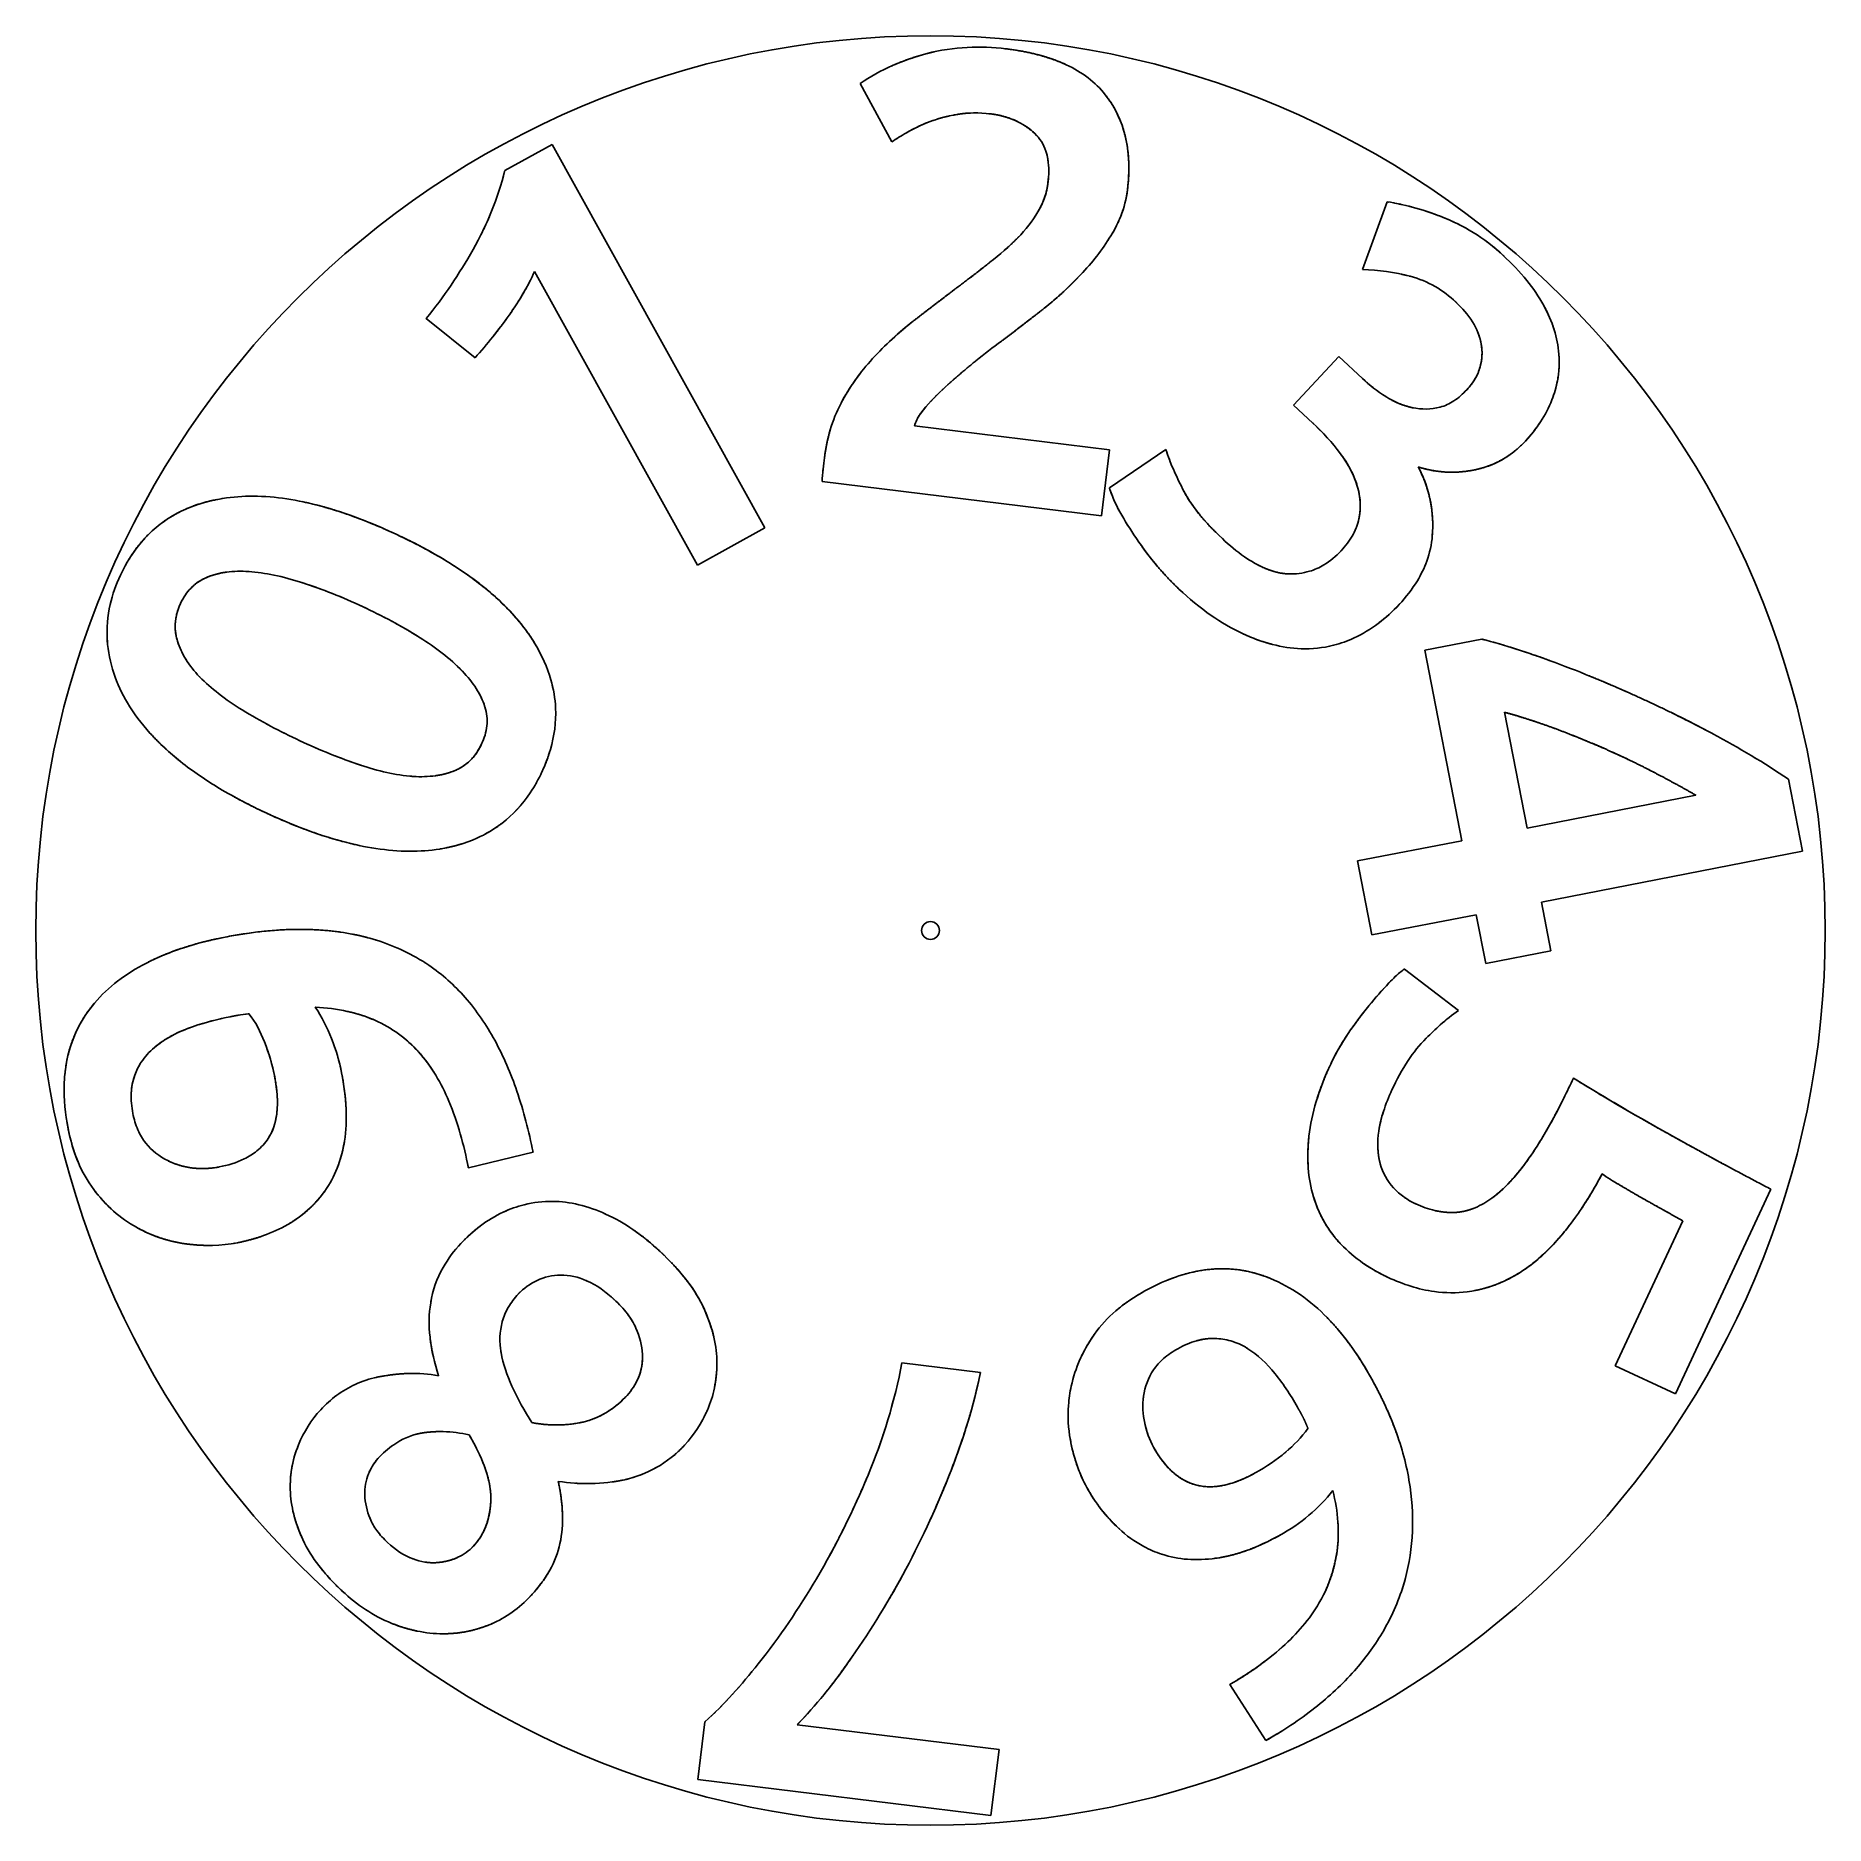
# Model space of a CAD drawing. Extents: x -150 to 150, y -150 to 150.
import ezdxf

# ---------------------------------------------------------------- set-up
doc = ezdxf.new("R2010")
doc.units = 0
doc.layers.add('Shape2DView', color=7, linetype='CONTINUOUS')

msp = doc.modelspace()

# ---------------------------------------------------------------- linework, layer by layer
at = {"layer": 'Shape2DView'}
for p, q in [((-6.50089, 132.211), (-11.7859, 142.014)), ((-71.3804, 127.397), (-63.4334, 131.802)), ((-63.4334, 131.802), (-27.7879, 67.4954)), ((72.4269, 110.806), (76.5873, 122.158)), ((-39.0841, 61.2338), (-66.3921, 110.499)), ((-76.3572, 96.0192), (-84.554, 102.621)), ((60.8808, 88.0619), (68.4783, 96.2093)), ((68.4783, 96.2093), (72.3992, 92.553)), ((64.0888, 85.0704), (60.8808, 88.0619)), ((-2.66624, 84.6003), (30.0213, 80.5868)), ((30.0213, 80.5868), (28.6636, 69.5297)), ((29.9836, 74.2239), (39.4652, 80.6143)), ((28.6636, 69.5297), (-18.1562, 75.2784)), ((-27.7879, 67.4954), (-39.0841, 61.2338)), ((82.889, 46.9723), (92.4575, 48.8323)), ((89.0932, 15.0545), (82.889, 46.9723)), ((96.2556, 36.5906), (100.029, 17.1801)), ((143.83, 25.3751), (146.182, 13.2778)), ((100.029, 17.1801), (128.324, 22.6802)), ((71.5965, 11.6535), (89.0932, 15.0545)), ((146.182, 13.2778), (102.44, 4.77524)), ((74.0077, -0.75141), (71.5965, 11.6535)), ((102.44, 4.77524), (104.027, -3.39217)), ((91.5044, 2.64961), (74.0077, -0.75141)), ((93.092, -5.51781), (91.5044, 2.64961)), ((104.027, -3.39217), (93.092, -5.51781)), ((79.4446, -6.46306), (88.4964, -13.4112)), ((-66.6411, -37.1467), (-77.4769, -39.785)), ((140.898, -43.3779), (124.891, -77.7056)), ((114.795, -72.9976), (126.138, -48.6716)), ((-4.78724, -72.4613), (8.37761, -74.0778)), ((124.891, -77.7056), (114.795, -72.9976)), ((56.2172, -135.802), (50.177, -126.413)), ((-39.0062, -142.337), (-37.8183, -132.662)), ((-22.3759, -133.155), (11.4864, -137.313)), ((11.4864, -137.313), (10.1287, -148.37)), ((10.1287, -148.37), (-39.0062, -142.337))]:
    msp.add_line(p, q, dxfattribs=at)
for radius in [150, 1.5]:
    msp.add_circle((0, 0), radius, dxfattribs=at)
for points, degree in [([(-0.57866, 147.022), (-4.55462, 145.98), (-8.38626, 144.332), (-11.7859, 142.014)], 3), ([(-6.43277, 144.982), (-3.66753, 146.209), (-0.57866, 147.022)], 2), ([(-0.57866, 147.022), (0.0555, 147.187), (0.69578, 147.328)], 2), ([(12.4744, 147.839), (12.637, 147.819)], 1), ([(12.637, 147.819), (18.4474, 147.106), (22.5793, 145.225)], 2), ([(29.2998, 140.126), (34.2144, 133.876), (33.0264, 124.201)], 2), ([(-4.0343, 133.732), (-2.85991, 134.423), (-1.61671, 135.009), (-0.34199, 135.523)], 3), ([(-0.34199, 135.523), (-2.4085, 134.69), (-4.0343, 133.732)], 2), ([(-0.34199, 135.523), (1.1817, 136.124), (2.78518, 136.525), (4.40936, 136.799)], 3), ([(0.48757, 135.829), (0.06261, 135.683), (-0.34199, 135.523)], 2), ([(1.95921, 136.274), (1.56287, 136.168), (1.18173, 136.053)], 2), ([(3.22645, 136.575), (2.69362, 136.462), (2.18526, 136.333)], 2), ([(4.1757, 136.759), (3.86123, 136.701)], 1), ([(4.40936, 136.799), (6.26075, 137.135), (8.16479, 137.146), (10.0355, 136.915)], 3), ([(6.73151, 137.055), (5.54159, 137.004), (4.40936, 136.799)], 2), ([(10.0355, 136.915), (9.80681, 136.942)], 1), ([(17.3673, 133.727), (14.5027, 136.366), (10.0355, 136.915)], 2), ([(-6.50089, 132.211), (-5.74221, 132.743), (-4.89024, 133.242), (-4.0343, 133.732)], 3), ([(-6.46715, 132.235), (-6.50089, 132.211)], 1), ([(-5.62686, 132.788), (-5.79419, 132.683), (-5.94592, 132.585)], 2), ([(-5.10102, 133.11), (-5.22402, 133.036), (-5.3405, 132.965)], 2), ([(-4.0343, 133.732), (-4.10545, 133.691)], 1), ([(18.7127, 132.064), (18.2121, 132.927), (17.4869, 133.615)], 2), ([(19.7385, 128.858), (19.5508, 130.375), (18.9678, 131.583)], 2), ([(-71.3804, 127.397), (-72.5167, 122.758), (-74.3327, 118.294), (-76.6915, 114.143)], 3), ([(-71.7348, 126.037), (-71.548, 126.714), (-71.3804, 127.397)], 2), ([(19.6985, 125.346), (19.7623, 125.866), (19.7946, 126.361)], 2), ([(19.8262, 127.145), (19.8328, 127.607), (19.8096, 128.045)], 2), ([(-72.6937, 122.949), (-72.666, 123.03)], 1), ([(-72.0542, 124.928), (-72.0542, 124.928)], 1), ([(19.6985, 125.346), (19.4928, 123.636), (18.9047, 121.979), (18.0164, 120.502)], 3), ([(18.0164, 120.502), (19.3846, 122.789), (19.6985, 125.346)], 2), ([(33.0264, 124.201), (32.8947, 123.128), (32.6378, 122.082)], 2), ([(18.0164, 120.502), (17.0832, 118.918), (15.928, 117.467), (14.6406, 116.147)], 3), ([(17.8233, 120.181), (18.0164, 120.502)], 1), ([(32.2936, 120.865), (31.647, 118.848), (30.5206, 116.933)], 2), ([(80.7309, 121.293), (79.3564, 121.65), (77.973, 121.96), (76.5873, 122.158)], 3), ([(76.773, 122.131), (76.8474, 122.12)], 1), ([(77.6894, 121.978), (77.8137, 121.955)], 1), ([(78.5009, 121.819), (78.7261, 121.772), (78.9577, 121.721)], 2), ([(80.2361, 121.42), (80.4804, 121.358), (80.7309, 121.293)], 2), ([(85.7148, 119.645), (84.0789, 120.279), (82.4178, 120.842), (80.7309, 121.293)], 3), ([(82.8542, 120.664), (84.2436, 120.215), (85.7148, 119.645)], 2), ([(-75.3225, 116.711), (-74.5441, 118.27), (-73.8776, 119.856)], 2), ([(15.2997, 116.847), (15.4558, 117.021)], 1), ([(16.13, 117.81), (16.2675, 117.979), (16.4006, 118.148)], 2), ([(16.9858, 118.925), (17.2608, 119.307), (17.5142, 119.694)], 2), ([(90.9536, 117.044), (89.2818, 118.056), (87.5329, 118.939), (85.7148, 119.645)], 3), ([(85.7148, 119.645), (86.8799, 119.193), (88.0441, 118.629)], 2), ([(88.4182, 118.445), (88.6739, 118.316)], 1), ([(89.4089, 117.929), (89.6056, 117.822)], 1), ([(90.3564, 117.398), (90.5196, 117.303)], 1), ([(96.0147, 113.181), (94.4591, 114.632), (92.7692, 115.94), (90.9536, 117.044)], 3), ([(90.9536, 117.044), (91.1762, 116.907)], 1), ([(-76.6915, 114.143), (-78.9893, 110.094), (-81.5907, 106.212), (-84.554, 102.621)], 3), ([(-76.928, 113.729), (-76.6915, 114.143)], 1), ([(14.6406, 116.147), (13.1791, 114.67), (11.6023, 113.305), (9.96026, 112.021)], 3), ([(12.4403, 114.075), (13.6155, 115.11), (14.6406, 116.147)], 2), ([(14.6406, 116.147), (14.8264, 116.339)], 1), ([(25.5347, 110.319), (27.427, 112.338), (29.1191, 114.548), (30.5206, 116.933)], 3), ([(28.7951, 114.281), (28.6, 114.011)], 1), ([(29.8385, 115.821), (29.7153, 115.63)], 1), ([(30.5206, 116.933), (30.353, 116.651)], 1), ([(91.7666, 116.531), (91.9851, 116.386)], 1), ([(93.0913, 115.611), (94.5917, 114.508), (96.0147, 113.181)], 2), ([(-78.5556, 111.006), (-78.3208, 111.383), (-78.0884, 111.765)], 2), ([(9.96026, 112.021), (7.2609, 109.882), (4.49851, 107.817)], 2), ([(6.61081, 109.414), (8.03236, 110.501), (9.38649, 111.568)], 2), ([(9.66814, 111.79), (9.96026, 112.021)], 1), ([(10.8575, 112.736), (11.3218, 113.114), (11.7661, 113.492)], 2), ([(26.1845, 111.029), (25.8653, 110.672), (25.5347, 110.319)], 2), ([(27.4745, 112.546), (27.0283, 111.994), (26.5559, 111.451)], 2), ([(27.8992, 113.082), (27.8949, 113.076)], 1), ([(96.0147, 113.181), (96.1344, 113.069)], 1), ([(-80.554, 107.945), (-80.2802, 108.345), (-80.0095, 108.75)], 2), ([(-67.0929, 108.998), (-68.4258, 106.333), (-70.5519, 103.299)], 2), ([(4.49851, 107.817), (4.87528, 108.099)], 1), ([(19.0449, 104.312), (21.3512, 106.154), (23.5323, 108.153), (25.5347, 110.319)], 3), ([(23.6562, 108.386), (23.0713, 107.812), (22.4629, 107.249)], 2), ([(24.6972, 109.434), (24.1863, 108.906), (23.6563, 108.386)], 2), ([(25.5347, 110.319), (25.3113, 110.079)], 1), ([(72.4269, 110.806), (75.1224, 110.746), (77.8058, 110.34), (80.4221, 109.681)], 3), ([(79.833, 109.825), (79.3749, 109.933), (78.9199, 110.029)], 2), ([(80.4221, 109.681), (80.2632, 109.721)], 1), ([(-81.9854, 105.925), (-81.6996, 106.317)], 1), ([(4.49851, 107.817), (0.78716, 105.011), (-2.89456, 102.165)], 2), ([(-2.89456, 102.165), (0.82562, 105.041), (4.49851, 107.817)], 2), ([(22.4629, 107.249), (20.8375, 105.744), (19.0449, 104.312)], 2), ([(88.0862, 105.343), (87.966, 105.454)], 1), ([(88.0862, 105.343), (89.1429, 104.358), (90.0886, 103.255), (90.8617, 102.04)], 3), ([(88.2055, 105.23), (88.0862, 105.343)], 1), ([(-84.554, 102.621), (-84.2429, 102.997), (-83.9352, 103.381)], 2), ([(-76.3572, 96.0192), (-74.3124, 98.281), (-72.4207, 100.681), (-70.646, 103.165)], 3), ([(-71.1132, 102.517), (-72.297, 100.889), (-73.4919, 99.3943)], 2), ([(-70.646, 103.165), (-70.7414, 103.032)], 1), ([(-2.89456, 102.165), (-5.33087, 100.263), (-7.61156, 98.1606), (-9.69899, 95.8809)], 3), ([(-5.55176, 99.9561), (-4.26218, 101.097), (-2.89456, 102.165)], 2), ([(11.9149, 98.8038), (15.5097, 101.518), (19.0449, 104.312)], 2), ([(19.0449, 104.312), (15.4714, 101.489), (11.9149, 98.8038)], 2), ([(89.489, 103.885), (89.2839, 104.119)], 1), ([(90.1436, 103.073), (90.0222, 103.232)], 1), ([(90.8617, 102.04), (90.6739, 102.335), (90.4711, 102.624)], 2), ([(90.8617, 102.04), (91.5863, 100.918), (92.1079, 99.6624), (92.3208, 98.3473)], 3), ([(102.731, 104.942), (102.81, 104.798)], 1), ([(102.81, 104.798), (103.938, 102.725), (104.57, 100.691)], 2), ([(-5.95756, 99.5936), (-5.75438, 99.776)], 1), ([(92.3208, 98.3473), (92.154, 99.3649), (91.751, 100.346)], 2), ([(-74.3093, 98.3889), (-74.4946, 98.1657)], 1), ([(7.61707, 95.5084), (9.028, 96.6461), (10.4552, 97.7586), (11.9149, 98.8038)], 3), ([(8.95327, 96.5728), (8.8799, 96.5151)], 1), ([(10.9217, 98.0793), (10.6968, 97.9115)], 1), ([(11.4883, 98.4961), (11.4883, 98.496)], 1), ([(11.9149, 98.8038), (11.7556, 98.6895)], 1), ([(92.3208, 98.3473), (92.5682, 97.0658), (92.4903, 95.7318), (92.1358, 94.4737)], 3), ([(92.1358, 94.4737), (92.683, 96.4387), (92.3208, 98.3473)], 2), ([(105.337, 96.6343), (105.649, 92.6303), (104.176, 88.958)], 2), ([(-9.69899, 95.8809), (-11.7817, 93.6296), (-13.5639, 91.1034), (-15.0025, 88.3948)], 3), ([(-15.0025, 88.3948), (-13.629, 90.9772), (-11.891, 93.2663)], 2), ([(3.03551, 91.6165), (5.27626, 93.6194), (7.61707, 95.5084)], 2), ([(7.61707, 95.5084), (7.26389, 95.2221)], 1), ([(7.73803, 95.606), (7.61707, 95.5084)], 1), ([(89.9047, 90.6519), (91.6379, 92.5105), (92.1358, 94.4737)], 2), ([(-0.76467, 87.8041), (0.41372, 89.1522), (1.69605, 90.4149), (3.03551, 91.6165)], 3), ([(2.10391, 90.7615), (1.9207, 90.5884)], 1), ([(3.03551, 91.6165), (2.89414, 91.4894)], 1), ([(4.56357, 92.9593), (3.78969, 92.2912), (3.03551, 91.6165)], 2), ([(76.3233, 89.5125), (74.9287, 90.4098), (73.61, 91.4235), (72.3992, 92.553)], 3), ([(72.3992, 92.553), (73.3469, 91.6692), (74.3963, 90.8657)], 2), ([(89.8487, 90.5921), (89.9047, 90.6519)], 1), ([(-15.0025, 88.3948), (-16.5017, 85.5543), (-17.3888, 82.4151), (-17.7762, 79.2302)], 3), ([(-0.76467, 87.8041), (-2.39712, 85.9351), (-2.66624, 84.6003)], 2), ([(-0.71063, 87.8658), (-0.76467, 87.8041)], 1), ([(-0.48145, 88.1244), (-0.48148, 88.1244)], 1), ([(0.26927, 88.9388), (0.07915, 88.7369)], 1), ([(1.01034, 89.7004), (0.83112, 89.5207), (0.65666, 89.3417)], 2), ([(80.822, 87.6499), (79.2259, 87.984), (77.7057, 88.6417), (76.3233, 89.5125)], 3), ([(76.3233, 89.5125), (76.6942, 89.2795), (77.0684, 89.072)], 2), ([(77.0685, 89.0719), (78.905, 88.0535), (80.822, 87.6499)], 2), ([(85.425, 87.7367), (83.9225, 87.3568), (82.3375, 87.3258), (80.822, 87.6499)], 3), ([(80.822, 87.6499), (80.9826, 87.6173)], 1), ([(85.2658, 87.6982), (85.425, 87.7367)], 1), ([(85.425, 87.7367), (85.5835, 87.7796)], 1), ([(99.7373, 82.054), (101.617, 84.0642), (103.175, 86.3919), (104.176, 88.958)], 3), ([(64.0888, 85.0704), (65.7788, 83.4945), (67.3457, 81.7857), (68.7264, 79.9366)], 3), ([(64.2084, 84.9584), (64.0888, 85.0704)], 1), ([(65.3937, 83.8011), (65.0704, 84.1295), (64.7359, 84.4545)], 2), ([(102.293, 85.3063), (101.199, 83.6219), (99.7373, 82.054)], 2), ([(-17.7762, 79.2302), (-17.4704, 81.7205), (-16.7978, 83.9719)], 2), ([(66.6005, 82.5209), (66.2442, 82.9162), (65.8723, 83.3068)], 2), ([(67.7835, 81.1431), (67.5476, 81.432), (67.3037, 81.7184)], 2), ([(99.7373, 82.054), (96.2234, 78.2859), (91.3578, 77.2538)], 2), ([(-17.7762, 79.2302), (-17.846, 78.6621), (-17.9254, 78.015), (-18.0053, 77.3644)], 3), ([(39.4652, 80.6143), (39.4779, 80.573)], 1), ([(39.642, 80.065), (39.6593, 80.0139)], 1), ([(39.8856, 79.3775), (39.9862, 79.1056), (40.0985, 78.8189)], 2), ([(40.2308, 78.4865), (40.3056, 78.3009), (40.3852, 78.1094)], 2), ([(68.7264, 79.9366), (68.4974, 80.2432), (68.2597, 80.5473)], 2), ([(68.7264, 79.9366), (69.9576, 78.2898), (70.9614, 76.4608), (71.552, 74.4932)], 3), ([(71.552, 74.4932), (70.716, 77.272), (68.7264, 79.9366)], 2), ([(-18.0053, 77.3644), (-18.0919, 76.6546), (-18.1535, 75.9512), (-18.1562, 75.2784)], 3), ([(-18.1562, 75.2784), (-18.1555, 75.5475), (-18.141, 75.848)], 2), ([(-18.1208, 76.1883), (-18.1124, 76.3044)], 1), ([(-18.0343, 77.1192), (-18.0053, 77.3644)], 1), ([(40.5448, 77.7301), (40.6448, 77.4972)], 1), ([(41.2048, 76.246), (41.2547, 76.1381)], 1), ([(81.785, 77.7078), (84.6106, 72.2644), (84.1331, 66.1884)], 2), ([(91.3578, 77.2538), (86.5414, 76.2235), (81.785, 77.7078)], 2), ([(-128.984, 68.2415), (-125.069, 71.1843), (-119.707, 72.2404)], 2), ([(-119.002, 72.37), (-118.913, 72.385)], 1), ([(-118.834, 72.3981), (-118.673, 72.4244)], 1), ([(30.0538, 73.9817), (30.0159, 74.1057), (29.9836, 74.2239)], 2), ([(30.4132, 72.9747), (30.2598, 73.3574), (30.1445, 73.6996)], 2), ([(30.6227, 72.4739), (30.5819, 72.5683)], 1), ([(41.9648, 74.65), (42.1068, 74.36), (42.2557, 74.0613)], 2), ([(42.2557, 74.0613), (44.0657, 70.4943), (47.8344, 66.7493)], 2), ([(71.8174, 69.0096), (72.388, 71.7144), (71.552, 74.4932)], 2), ([(-105.358, 71.9001), (-98.1011, 70.3988), (-89.5867, 66.4285)], 2), ([(31.434, 70.7769), (31.3397, 70.9601), (31.2508, 71.1376)], 2), ([(31.434, 70.7769), (32.2507, 69.2612), (33.1511, 67.7847), (34.1015, 66.3378)], 3), ([(31.7156, 70.2615), (31.5719, 70.5209), (31.434, 70.7769)], 2), ([(32.4946, 68.9046), (32.2836, 69.2602), (32.0831, 69.6098)], 2), ([(70.7702, 66.2596), (71.5399, 67.6209), (71.8174, 69.0096)], 2), ([(-135.255, 60.6865), (-133.546, 63.9582), (-131.161, 66.3486)], 2), ([(-129.99, 67.4338), (-129.546, 67.8143), (-129.082, 68.1679)], 2), ([(-89.5867, 66.4285), (-72.5175, 58.469), (-66.266, 47.9868)], 2), ([(33.0272, 68.0239), (32.791, 68.4103)], 1), ([(33.9231, 66.6106), (33.5898, 67.1226), (33.2762, 67.6233)], 2), ([(34.1015, 66.3378), (35.1817, 64.7044), (36.3531, 63.1293), (37.5919, 61.6073)], 3), ([(34.1939, 66.1985), (34.1015, 66.3378)], 1), ([(84.1331, 66.1884), (84.1041, 65.862)], 1), ([(37.5919, 61.6073), (36.1807, 63.3409), (34.9673, 65.0682)], 2), ([(68.7709, 63.599), (68.8268, 63.6587)], 1), ([(-117.99, 60.0864), (-119.755, 59.8505), (-121.256, 59.2244)], 2), ([(-114.238, 60.1718), (-114.32, 60.1771)], 1), ([(37.5919, 61.6073), (38.8521, 60.0641), (40.206, 58.5984), (41.6607, 57.2419)], 3), ([(41.6607, 57.2419), (39.5475, 59.2125), (37.5919, 61.6073)], 2), ([(54.7416, 61.3687), (57.5634, 59.8558), (60.0703, 59.7814)], 2), ([(-135.88, 59.4102), (-135.811, 59.5587)], 1), ([(-121.256, 59.2244), (-122.763, 58.6225), (-123.892, 57.4984)], 2), ([(-105.423, 58.3331), (-105.579, 58.3836)], 1), ([(-102.881, 57.4749), (-104.165, 57.9346), (-105.423, 58.3331)], 2), ([(-105.423, 58.3331), (-101.942, 57.2291), (-98.5484, 55.8565), (-95.2363, 54.3129)], 3), ([(-102.028, 57.1645), (-102.478, 57.3295)], 1), ([(42.3856, 56.5768), (42.0238, 56.9033), (41.6607, 57.2419)], 2), ([(60.0703, 59.7814), (60.2371, 59.7765), (60.4025, 59.7763)], 2), ([(-125.73, 54.8191), (-127.216, 51.6325), (-126.243, 48.5286)], 2), ([(-100.333, 56.514), (-100.83, 56.7109), (-101.323, 56.8992)], 2), ([(-97.7228, 55.4315), (-98.4557, 55.7488), (-99.1803, 56.0479)], 2), ([(-95.2363, 54.3129), (-95.7829, 54.5658)], 1), ([(-94.3663, 53.9022), (-94.7981, 54.1085), (-95.2363, 54.3129)], 2), ([(-95.2363, 54.3129), (-91.9144, 52.7631), (-88.6717, 51.0392), (-85.5772, 49.0789)], 3), ([(71.0117, 49.0547), (73.8715, 50.3994), (76.4252, 52.3514), (78.5747, 54.6638)], 3), ([(78.5747, 54.6638), (76.9699, 52.9428), (75.1923, 51.5955)], 2), ([(78.6861, 54.7839), (78.5747, 54.6638)], 1), ([(-91.3778, 52.4101), (-91.9816, 52.7252), (-92.5995, 53.036)], 2), ([(-90.3181, 51.8479), (-90.3315, 51.8551)], 1), ([(-85.5772, 49.0789), (-87.7952, 50.4846), (-90.2571, 51.815)], 2), ([(-138.006, 48.6744), (-138.024, 49.0014)], 1), ([(-137.955, 48.021), (-137.986, 48.3473), (-138.006, 48.6744)], 2), ([(-126.243, 48.5286), (-125.765, 46.9606), (-124.82, 45.4416)], 2), ([(-85.5772, 49.0789), (-83.0142, 47.4712), (-80.5653, 45.651), (-78.4775, 43.4636)], 3), ([(57.3334, 47.9596), (54.8862, 48.5941), (52.3157, 49.7811)], 2), ([(71.0117, 49.0547), (70.8634, 48.9854)], 1), ([(103.867, 45.2339), (100.119, 46.6089), (96.3267, 47.8751), (92.4575, 48.8323)], 3), ([(92.4575, 48.8323), (92.7294, 48.7655), (93.0062, 48.695)], 2), ([(94.2987, 48.3536), (94.6708, 48.2509)], 1), ([(95.3431, 48.0606), (95.8104, 47.9263), (96.2898, 47.7831)], 2), ([(-80.4802, 45.3657), (-81.0962, 45.8984), (-81.7681, 46.4247)], 2), ([(-65.8443, 47.2571), (-65.2084, 46.1186), (-64.707, 44.9739)], 2), ([(62.2974, 47.2374), (62.1338, 47.2421)], 1), ([(97.105, 47.5355), (97.4123, 47.4408), (97.7243, 47.3426)], 2), ([(97.7244, 47.3425), (100.596, 46.4384), (103.867, 45.2339)], 2), ([(117.349, 39.7332), (112.918, 41.7188), (108.426, 43.5686), (103.867, 45.2339)], 3), ([(-122.544, 42.5399), (-122.487, 42.4811)], 1), ([(-78.4775, 43.4636), (-78.9185, 43.9272), (-79.4, 44.3861)], 2), ([(-63.9757, 43.0939), (-63.8192, 42.6341), (-63.6843, 42.1734)], 2), ([(110.268, 42.7617), (113.371, 41.5003), (116.564, 40.0832)], 2), ([(-74.7175, 37.5234), (-75.2186, 39.0827), (-76.1796, 40.5894)], 2), ([(-63.4671, 41.376), (-63.3646, 40.9691), (-63.2788, 40.5614)], 2), ([(117.05, 39.867), (117.349, 39.7332)], 1), ([(131.186, 32.9537), (124.391, 36.5966), (117.349, 39.7332)], 2), ([(-134.619, 38.1451), (-134.702, 38.2862)], 1), ([(-115.523, 37.059), (-115.383, 36.973)], 1), ([(-115.383, 36.973), (-115.173, 36.8436)], 1), ([(-105.726, 31.8169), (-109.036, 33.3611), (-112.276, 35.0592), (-115.383, 36.973)], 3), ([(-114.682, 36.5457), (-114.668, 36.5374)], 1), ([(-114.218, 36.2685), (-113.677, 35.9477), (-113.122, 35.63)], 2), ([(-74.6691, 37.3672), (-74.7175, 37.5234)], 1), ([(99.276, 35.6999), (97.7582, 36.172), (96.2556, 36.5906)], 2), ([(96.2556, 36.5906), (100.489, 35.4065), (104.618, 33.8894)], 2), ([(124.29, 36.4891), (127.756, 34.7915), (131.186, 32.9537)], 2), ([(-125.722, 28.3114), (-128.636, 30.647), (-130.856, 33.0985)], 2), ([(-111.412, 34.6762), (-111.095, 34.504), (-110.774, 34.3327)], 2), ([(-108.975, 33.3966), (-108.645, 33.2293), (-108.312, 33.063)], 2), ([(100.473, 35.3199), (100.385, 35.3483)], 1), ([(102.072, 34.7891), (101.271, 35.0618), (100.474, 35.3198)], 2), ([(104.618, 33.8894), (104.179, 34.0495)], 1), ([(104.618, 33.8894), (108.862, 32.3035), (113.011, 30.4849)], 2), ([(-106.302, 32.087), (-105.726, 31.8169)], 1), ([(-105.726, 31.8169), (-104.78, 31.3756), (-103.847, 30.9612)], 2), ([(-95.5376, 27.7188), (-99.0113, 28.8753), (-102.405, 30.269), (-105.726, 31.8169)], 3), ([(-103.145, 30.6527), (-102.493, 30.3715)], 1), ([(-79.7051, 26.8275), (-76.7337, 28.0924), (-75.2478, 31.279)], 2), ([(-75.2478, 31.279), (-75.2135, 31.3533)], 1), ([(-63.7354, 30.2868), (-64.2369, 28.5793), (-65.0186, 26.859)], 2), ([(113.011, 30.4849), (110.343, 31.6542), (107.635, 32.7277)], 2), ([(113.011, 30.4849), (117.084, 28.7028), (121.027, 26.6523)], 2), ([(143.83, 25.3751), (139.755, 28.1229), (135.518, 30.6284), (131.186, 32.9537)], 3), ([(131.186, 32.9537), (131.474, 32.7985)], 1), ([(131.926, 32.5539), (131.963, 32.5339)], 1), ([(133.295, 31.8031), (133.974, 31.4261), (134.642, 31.0472)], 2), ([(-125.554, 28.1787), (-125.722, 28.3114)], 1), ([(-123.552, 26.6764), (-124.264, 27.1862), (-124.943, 27.7047)], 2), ([(-100.59, 29.5812), (-99.6682, 29.2096), (-98.7596, 28.8656)], 2), ([(-97.8191, 28.5157), (-97.2924, 28.3231), (-96.7703, 28.14)], 2), ([(-96.469, 28.0351), (-96.0015, 27.8731), (-95.5376, 27.7188)], 2), ([(-95.5376, 27.7188), (-95.3821, 27.6674)], 1), ([(-86.7019, 25.8265), (-89.7123, 26.044), (-92.67, 26.7712), (-95.5376, 27.7188)], 3), ([(117.032, 28.645), (115.702, 29.2802), (114.341, 29.8939)], 2), ([(117.17, 28.5789), (117.042, 28.6404)], 1), ([(118.094, 28.1319), (118.084, 28.1369)], 1), ([(121.027, 26.6523), (120.493, 26.9302), (119.954, 27.2044)], 2), ([(137.055, 29.649), (137.833, 29.1893), (138.593, 28.7269)], 2), ([(140.063, 27.8202), (140.725, 27.4039)], 1), ([(-87.2941, 25.8752), (-86.9956, 25.8472), (-86.7019, 25.8265)], 2), ([(-83.0079, 25.9448), (-81.2289, 26.1931), (-79.7051, 26.8275)], 2), ([(-65.5646, 25.7243), (-66.3457, 24.1892), (-67.2711, 22.8427)], 2), ([(-65.0678, 26.7513), (-65.1367, 26.6026)], 1), ([(121.276, 26.5221), (121.027, 26.6523)], 1), ([(121.027, 26.6523), (124.716, 24.7345), (128.324, 22.6802)], 2), ([(124.935, 24.5701), (124.631, 24.7356)], 1), ([(142.713, 26.1197), (143.277, 25.7483), (143.83, 25.3751)], 2), ([(-111.376, 19.7012), (-114.341, 21.0836), (-116.984, 22.5508)], 2), ([(-68.5906, 21.1057), (-69.1927, 20.3885), (-69.8447, 19.7366)], 2), ([(128.324, 22.6802), (128.091, 22.8131)], 1), ([(-95.6001, 14.2181), (-102.862, 15.7309), (-111.376, 19.7012)], 2), ([(-71.0515, 18.6225), (-71.4644, 18.2709), (-71.8948, 17.9422)], 2), ([(-71.9937, 17.8671), (-73.2548, 16.9161), (-74.6652, 16.1602)], 2), ([(-82.1117, 13.686), (-82.2733, 13.6591)], 1), ([(-81.9576, 13.7125), (-82.0366, 13.6988)], 1), ([(-78.218, 14.6425), (-79.6616, 14.1653), (-81.2286, 13.8495)], 2), ([(-118.26, -1.11207), (-107.508, 0.97777), (-98.8544, -0.28118)], 2), ([(-131.108, -5.27829), (-125.67, -2.55237), (-118.26, -1.11207)], 2), ([(-96.8842, -0.61649), (-95.5478, -0.8779), (-94.2644, -1.22383)], 2), ([(-92.9811, -1.59496), (-92.8001, -1.65144)], 1), ([(-89.448, -2.89964), (-89.0129, -3.08815), (-88.585, -3.28815)], 2), ([(-84.8532, -5.33752), (-84.6602, -5.46157)], 1), ([(-84.1138, -5.82339), (-83.8424, -6.00707), (-83.5747, -6.19675)], 2), ([(76.8605, -8.79198), (75.696, -10.0112), (74.5855, -11.2932), (73.5072, -12.6059)], 3), ([(76.5252, -9.14617), (76.694, -8.96617), (76.8605, -8.79198)], 2), ([(76.8605, -8.79198), (76.9946, -8.65381)], 1), ([(77.2271, -8.41733), (77.277, -8.36719)], 1), ([(77.5253, -8.12054), (77.5253, -8.12054)], 1), ([(77.7519, -7.90034), (77.8865, -7.77196)], 1), ([(78.275, -7.41236), (78.3319, -7.36123)], 1), ([(78.7999, -6.95735), (78.8551, -6.91194)], 1), ([(79.301, -6.56559), (79.374, -6.51219), (79.4446, -6.46306)], 2), ([(73.5072, -12.6059), (73.9488, -12.0679), (74.3779, -11.5619)], 2), ([(74.8118, -11.0547), (74.951, -10.8939)], 1), ([(75.4868, -10.2842), (75.7591, -9.978), (76.0259, -9.6858)], 2), ([(-145.162, -28.9533), (-145.911, -18.9557), (-140.154, -12.177)], 2), ([(-124.569, -16.4534), (-122.271, -15.5832), (-119.888, -14.9407), (-117.472, -14.4709)], 3), ([(-118.76, -14.7387), (-119.089, -14.8129)], 1), ([(-117.472, -14.4709), (-116.823, -14.3448), (-116.105, -14.2052)], 2), ([(-116.105, -14.2052), (-115.528, -14.0935), (-114.907, -14.0167), (-114.274, -13.9556)], 3), ([(-116.049, -14.1944), (-116.105, -14.2052)], 1), ([(-115.928, -14.1722), (-115.938, -14.1739)], 1), ([(-114.813, -14.0123), (-114.857, -14.0174)], 1), ([(-114.274, -13.9556), (-114.397, -13.9677)], 1), ([(-114.223, -14.0198), (-114.274, -13.9556)], 1), ([(-114.274, -13.9556), (-113.153, -15.3595), (-112.321, -16.9822), (-111.657, -18.6602)], 3), ([(-100.416, -18.1066), (-101.151, -16.2704), (-102.044, -14.496), (-103.139, -12.8552)], 3), ([(-103.139, -12.8552), (-103.044, -12.9984)], 1), ([(-102.601, -13.6983), (-102.407, -14.0207)], 1), ([(-102.078, -14.5945), (-101.911, -14.8944), (-101.749, -15.2027)], 2), ([(-93.1351, -15.0599), (-95.2773, -14.1065), (-97.7876, -13.5548)], 2), ([(73.5072, -12.6059), (72.275, -14.1071), (71.1169, -15.6713), (70.0216, -17.2801)], 3), ([(70.5142, -16.5657), (71.6408, -14.9528), (72.7983, -13.4866)], 2), ([(86.7231, -14.7474), (86.4507, -14.9708), (86.1668, -15.2132)], 2), ([(87.517, -14.1179), (87.4545, -14.1659)], 1), ([(88.1065, -13.6821), (88.0142, -13.7484)], 1), ([(88.3177, -13.5335), (88.3177, -13.5335)], 1), ([(88.4964, -13.4112), (88.4623, -13.4343)], 1), ([(-130.124, -19.6254), (-128.497, -18.232), (-126.576, -17.2092), (-124.569, -16.4534)], 3), ([(-127.161, -17.6207), (-128.82, -18.5085), (-130.124, -19.6254)], 2), ([(-124.569, -16.4534), (-125.958, -16.9768), (-127.161, -17.6206)], 2), ([(-124.079, -16.2716), (-124.326, -16.3611), (-124.569, -16.4534)], 2), ([(-122.069, -15.6033), (-122.362, -15.6923), (-122.652, -15.7849)], 2), ([(-120.436, -15.143), (-120.752, -15.2253), (-121.063, -15.3114)], 2), ([(-101.216, -16.2718), (-101.028, -16.6674), (-100.849, -17.0757)], 2), ([(-100.602, -17.6514), (-100.508, -17.8771), (-100.416, -18.1066)], 2), ([(-85.8309, -20.343), (-87.3929, -18.6242), (-89.2579, -17.2861)], 2), ([(70.0216, -17.2801), (68.9121, -18.9094), (67.9254, -20.6217), (67.0934, -22.4063)], 3), ([(67.0934, -22.4063), (68.3146, -19.7875), (70.0216, -17.2801)], 2), ([(70.0216, -17.2801), (70.2014, -17.0171)], 1), ([(85.7406, -15.5821), (85.6073, -15.699), (85.4717, -15.8198)], 2), ([(-130.124, -19.6254), (-130.249, -19.7309)], 1), ([(-111.657, -18.6602), (-111.687, -18.5841)], 1), ([(-110.548, -21.9771), (-111.016, -20.2843), (-111.657, -18.6602)], 2), ([(-111.657, -18.6602), (-110.907, -20.5594), (-110.337, -22.5291), (-109.948, -24.5343)], 3), ([(-98.7267, -23.8781), (-99.1093, -21.9096), (-99.6896, -19.9798), (-100.416, -18.1066)], 3), ([(-100.357, -18.2595), (-100.252, -18.5362)], 1), ([(-100.021, -19.1734), (-99.8488, -19.6595), (-99.6933, -20.1429)], 2), ([(-85.8309, -20.343), (-83.6588, -22.7638), (-82.0039, -25.6149), (-80.7482, -28.6112)], 3), ([(-83.037, -24.1118), (-84.3103, -22.0385), (-85.8309, -20.343)], 2), ([(83.1095, -18.0439), (83.0517, -18.102)], 1), ([(-110.11, -23.7472), (-110.186, -23.3995), (-110.27, -23.0546)], 2), ([(-99.365, -21.2234), (-99.2444, -21.6453), (-99.1364, -22.065)], 2), ([(-98.9734, -22.7281), (-98.8808, -23.1228), (-98.7995, -23.5156)], 2), ([(-98.7584, -23.7172), (-98.7267, -23.8781)], 1), ([(-98.7267, -23.8781), (-98.0949, -27.1282), (-97.9722, -29.9761)], 2), ([(64.6734, -28.6603), (65.5827, -25.646), (67.0934, -22.4063)], 2), ([(-133.406, -24.2708), (-133.927, -25.6704), (-133.999, -27.3036)], 2), ([(-133.349, -24.1171), (-133.406, -24.2708)], 1), ([(-111.028, -34.8516), (-108.659, -31.1639), (-109.948, -24.5343)], 2), ([(-109.948, -24.5343), (-110.014, -24.204)], 1), ([(77.4359, -26.5873), (77.3664, -26.7357)], 1), ([(106.827, -26.7816), (107.022, -26.3781)], 1), ([(107.701, -24.9463), (107.792, -24.7519)], 1), ([(124.601, -34.5874), (118.918, -31.4498), (113.321, -28.1556), (107.792, -24.7519)], 3), ([(107.792, -24.7519), (116.536, -30.1354), (124.601, -34.5874)], 2), ([(-80.7482, -28.6112), (-79.2475, -32.197), (-78.221, -35.9691), (-77.4769, -39.785)], 3), ([(-80.4537, -29.3314), (-80.5988, -28.9676), (-80.7482, -28.6112)], 2), ([(101.059, -37.1237), (103.469, -33.521), (106.089, -28.2815)], 2), ([(-145.021, -30.4016), (-145.033, -30.2979)], 1), ([(-144.589, -33.1475), (-144.706, -32.5442), (-144.803, -31.9513)], 2), ([(-133.72, -30.6801), (-133.704, -30.7605)], 1), ([(-80.0332, -30.4268), (-80.0359, -30.4195)], 1), ([(-78.9015, -33.8625), (-79.1942, -32.8616), (-79.5135, -31.9056)], 2), ([(75.9346, -30.3381), (75.3791, -32.0647), (75.1559, -33.6177)], 2), ([(-142.919, -38.7909), (-143.99, -36.2309), (-144.589, -33.1475)], 2), ([(-131.651, -35.5207), (-131.549, -35.6486)], 1), ([(-127.857, -38.5839), (-129.29, -37.9043), (-130.545, -36.8784), (-131.549, -35.6486)], 3), ([(-111.695, -35.7407), (-111.334, -35.3165), (-111.028, -34.8516)], 2), ([(-98.2423, -35.3099), (-98.646, -37.6958), (-99.4449, -39.7511)], 2), ([(-78.2827, -36.1463), (-78.3661, -35.8171)], 1), ([(63.3287, -39.8332), (63.1406, -37.3022), (63.4523, -34.4982)], 2), ([(75.3994, -39.1089), (74.9109, -37.3319), (74.9137, -35.4478), (75.1559, -33.6177)], 3), ([(140.898, -43.3779), (132.691, -39.0906), (124.601, -34.5874)], 2), ([(124.601, -34.5874), (128.928, -36.9963), (133.295, -39.3461)], 2), ([(-128.473, -38.2637), (-128.343, -38.337), (-128.211, -38.4065)], 2), ([(-127.857, -38.5839), (-125.78, -39.5988), (-123.535, -39.8362)], 2), ([(-123.535, -39.8362), (-125.035, -39.6798), (-126.502, -39.2483), (-127.857, -38.5839)], 3), ([(-77.4769, -39.785), (-77.566, -39.3263), (-77.6596, -38.875)], 2), ([(-66.6732, -36.9861), (-66.6411, -37.1467)], 1), ([(75.0097, -36.5363), (75.0698, -37.9145), (75.3994, -39.1089)], 2), ([(94.1063, -44.8744), (97.3444, -42.5432), (100.7, -37.6545)], 2), ([(100.7, -37.6545), (100.746, -37.5869)], 1), ([(-119.281, -39.6476), (-120.678, -39.9202), (-122.115, -39.9724), (-123.535, -39.8362)], 3), ([(-123.535, -39.8362), (-121.736, -40.0076), (-120.039, -39.7735)], 2), ([(-119.72, -39.7257), (-119.499, -39.6901), (-119.281, -39.6476)], 2), ([(-119.281, -39.6476), (-119.2, -39.6318)], 1), ([(77.6278, -43.1442), (76.5617, -42.0158), (75.8242, -40.6034), (75.3994, -39.1089)], 3), ([(75.3994, -39.1089), (75.4223, -39.1876)], 1), ([(112.592, -40.8183), (105.123, -54.7747), (96.0452, -58.8386)], 2), ([(112.592, -40.8183), (113.513, -41.428), (114.473, -42.0226), (115.444, -42.6093)], 3), ([(112.902, -41.0225), (112.743, -40.9185), (112.592, -40.8183)], 2), ([(114.132, -41.8057), (113.905, -41.6635)], 1), ([(-137.145, -46.8624), (-138.824, -45.3403), (-140.289, -43.412)], 2), ([(-101.544, -43.683), (-104.028, -47.1447), (-107.76, -49.2889)], 2), ([(68.8059, -52.5898), (65.5829, -49.2047), (64.2124, -44.6476)], 2), ([(76.8028, -42.1246), (77.1792, -42.6664), (77.6278, -43.1442)], 2), ([(81.3616, -45.8456), (79.9575, -45.194), (78.6746, -44.2824), (77.6278, -43.1442)], 3), ([(79.1719, -44.539), (80.1746, -45.292), (81.3616, -45.8456)], 2), ([(115.444, -42.6093), (114.975, -42.3261), (114.545, -42.0613)], 2), ([(115.444, -42.6093), (117.223, -43.6778), (119.037, -44.7072)], 2), ([(116.35, -43.1495), (115.891, -42.878), (115.444, -42.6093)], 2), ([(117.435, -43.7861), (117.262, -43.6859)], 1), ([(119.037, -44.7072), (118.57, -44.4418), (118.113, -44.1789)], 2), ([(119.037, -44.7072), (120.921, -45.7752), (122.817, -46.8155)], 2), ([(120.019, -45.2615), (119.529, -44.9863), (119.037, -44.7072)], 2), ([(-71.642, -47.2293), (-74.3211, -48.4845), (-76.7124, -50.3118), (-78.725, -52.4768)], 3), ([(-71.642, -47.2293), (-71.2231, -47.0322), (-70.7989, -46.8565)], 2), ([(-54.6124, -47.4734), (-54.463, -47.5408)], 1), ([(84.4692, -46.9325), (86.1064, -47.3121), (87.724, -47.2759)], 2), ([(87.724, -47.2759), (89.3208, -47.2402), (90.9419, -46.6213)], 2), ([(122.817, -46.8155), (122.212, -46.4841), (121.603, -46.1462)], 2), ([(122.817, -46.8155), (124.481, -47.7666), (126.138, -48.6716)], 2), ([(124.849, -47.9614), (123.898, -47.4318), (122.817, -46.8155)], 2), ([(-124.608, -52.5637), (-129.077, -52.0138), (-133.134, -49.7524)], 2), ([(-116.175, -52.343), (-113.232, -51.7737), (-110.363, -50.778), (-107.76, -49.2889)], 3), ([(-78.725, -52.4768), (-77.2272, -50.8706), (-75.5697, -49.6136)], 2), ([(-49.8634, -50.1487), (-47.5863, -51.7162), (-45.3271, -53.823)], 2), ([(126.01, -48.602), (125.955, -48.5718)], 1), ([(-124.608, -52.5637), (-121.806, -52.9174), (-118.947, -52.8841), (-116.175, -52.343)], 3), ([(-120.918, -52.7958), (-122.724, -52.8001), (-124.608, -52.5637)], 2), ([(-116.674, -52.4346), (-116.805, -52.4567)], 1), ([(-111.833, -51.1588), (-113.898, -51.9005), (-116.175, -52.343)], 2), ([(-78.8362, -52.5968), (-78.725, -52.4768)], 1), ([(-45.2074, -53.9349), (-44.9177, -54.2068), (-44.6376, -54.4781)], 2), ([(68.8059, -52.5898), (71.0509, -54.9417), (73.7846, -56.7984), (76.73, -58.167)], 3), ([(-43.44, -55.6818), (-39.6087, -59.6833), (-37.893, -63.5637)], 2), ([(43.2413, -57.4485), (50.3842, -55.6145), (56.9741, -58.3226)], 2), ([(76.73, -58.167), (74.4393, -57.0989), (72.4891, -55.7365)], 2), ([(-69.0944, -60.934), (-68.2107, -59.9829), (-67.1282, -59.2255), (-65.9463, -58.6811)], 3), ([(-65.9463, -58.6811), (-66.4181, -58.8994), (-66.8546, -59.1536)], 2), ([(-65.9463, -58.6811), (-64.7318, -58.0915), (-63.3888, -57.7843), (-62.0376, -57.7564)], 3), ([(-65.7982, -58.6112), (-65.9463, -58.6811)], 1), ([(-62.0376, -57.7564), (-62.2013, -57.7615)], 1), ([(-62.0376, -57.7564), (-60.5314, -57.7393), (-59.0386, -58.1244), (-57.6445, -58.7114)], 3), ([(-61.8734, -57.7561), (-62.0376, -57.7564)], 1), ([(-57.6445, -58.7114), (-57.7201, -58.6798)], 1), ([(-57.5692, -58.7441), (-57.6445, -58.7114)], 1), ([(-57.6445, -58.7114), (-55.9269, -59.4545), (-54.4012, -60.5965), (-53.0264, -61.8754)], 3), ([(35.9335, -60.4328), (36.4298, -60.1577), (36.9236, -59.9029)], 2), ([(38.2791, -59.2397), (38.2791, -59.2396)], 1), ([(39.6337, -58.65), (40.5095, -58.2928), (41.3773, -58.0013)], 2), ([(42.1199, -57.7634), (42.1959, -57.7403)], 1), ([(42.6965, -57.5948), (42.7754, -57.5728)], 1), ([(76.8786, -58.2359), (76.73, -58.167)], 1), ([(96.0452, -58.8386), (93.656, -59.9147), (91.1888, -60.3789)], 2), ([(-83.7971, -62.408), (-83.7434, -62.0851)], 1), ([(-68.7858, -60.618), (-68.9437, -60.7723), (-69.0944, -60.934)], 2), ([(-53.0264, -61.8754), (-53.6824, -61.2637), (-54.3331, -60.7465)], 2), ([(31.0783, -63.7571), (33.1863, -61.9556), (35.9335, -60.4328)], 2), ([(-72.0033, -70.7403), (-72.3013, -69.022), (-72.257, -67.2399), (-71.7901, -65.5603)], 3), ([(-71.7901, -65.5603), (-71.8336, -65.7183), (-71.8724, -65.8774)], 2), ([(-70.7638, -63.142), (-71.457, -64.3191), (-71.7901, -65.5603)], 2), ([(-49.3867, -66.6499), (-49.9103, -65.4684), (-50.8259, -64.2695)], 2), ([(-37.893, -63.5637), (-36.8404, -65.9446), (-36.3181, -68.1972)], 2), ([(66.2598, -64.6676), (70.4666, -68.8766), (73.9931, -75.2387)], 2), ([(-82.4582, -74.6523), (-83.5712, -71.2429), (-83.9076, -68.1915)], 2), ([(-49.3867, -66.6499), (-48.7706, -68.0594), (-48.3486, -69.564), (-48.2955, -71.0947)], 3), ([(25.0895, -71.8628), (26.0508, -69.7267), (27.4834, -67.6641)], 2), ([(47.632, -68.3968), (46.1482, -68.349), (44.5765, -68.7924)], 2), ([(47.7958, -68.4032), (47.632, -68.3968)], 1), ([(-72.0299, -70.5787), (-72.0033, -70.7403)], 1), ([(-72.0033, -70.7403), (-71.9749, -70.902)], 1), ([(-70.1803, -76.3911), (-71.0154, -74.5876), (-71.6689, -72.6942), (-72.0033, -70.7403)], 3), ([(-48.9724, -74.9855), (-48.2216, -73.2105), (-48.2955, -71.0947)], 2), ([(-48.2955, -71.0947), (-48.2461, -72.4241), (-48.4528, -73.765), (-48.9724, -74.9855)], 3), ([(-48.2955, -71.0947), (-48.3211, -70.3603), (-48.4604, -69.6002)], 2), ([(41.4561, -70.1086), (41.3846, -70.1485)], 1), ([(53.0609, -70.0047), (52.9201, -69.9211)], 1), ([(53.1996, -70.0925), (53.0609, -70.0047)], 1), ([(53.0609, -70.0047), (54.8547, -71.1258), (56.4021, -72.6133), (57.7299, -74.2629)], 3), ([(-92.9305, -74.9238), (-92.7705, -74.8893)], 1), ([(-92.7705, -74.8893), (-90.1054, -74.3367), (-87.5718, -74.2696)], 2), ([(-48.9724, -74.9855), (-49.457, -76.0609), (-50.0698, -77.0805), (-50.8646, -77.9335)], 3), ([(-49.3902, -75.835), (-49.1722, -75.4291), (-48.9724, -74.9855)], 2), ([(-35.8039, -72.6044), (-35.827, -74.6976), (-36.2089, -76.6037)], 2), ([(-4.78724, -72.4613), (-6.00769, -78.9184), (-7.94467, -85.2338), (-10.4675, -91.3003)], 3), ([(3.44776, -90.5186), (5.52751, -85.1816), (7.23863, -79.6922), (8.37761, -74.0778)], 3), ([(8.37761, -74.0778), (8.30807, -74.4173)], 1), ([(35.7172, -78.0662), (35.9341, -76.5038), (36.5301, -75.0064), (37.385, -73.6788)], 3), ([(37.385, -73.6788), (37.341, -73.7479)], 1), ([(37.4765, -73.5426), (37.385, -73.6788)], 1), ([(57.7299, -74.2629), (57.6267, -74.1356)], 1), ([(58.0275, -74.6375), (57.7299, -74.2629)], 1), ([(57.7299, -74.2629), (59.2564, -76.1592), (60.5927, -78.2073), (61.7749, -80.3396)], 3), ([(-70.2487, -76.2423), (-70.1803, -76.3911)], 1), ([(-70.1803, -76.3911), (-70.0828, -76.6001)], 1), ([(-66.8385, -82.5062), (-68.0689, -80.5309), (-69.2041, -78.4968), (-70.1803, -76.3911)], 3), ([(-69.9461, -76.8888), (-69.7798, -77.2333)], 1), ([(-69.6097, -77.5787), (-69.3821, -78.0304)], 1), ([(-57.9033, -82.3237), (-54.013, -81.3096), (-50.8646, -77.9335)], 2), ([(8.10244, -75.3823), (7.69243, -77.2531), (7.18703, -79.1587)], 2), ([(35.7682, -77.7425), (35.7401, -77.9039), (35.7172, -78.0662)], 2), ([(59.543, -76.7095), (59.035, -75.9661), (58.5087, -75.2649)], 2), ([(60.3197, -77.888), (60.0711, -77.497), (59.8177, -77.1167)], 2), ([(73.9931, -75.2387), (76.5391, -79.8318), (78.134, -84.2899)], 2), ([(-102.236, -80.3432), (-103.824, -82.0438), (-105.044, -84.0671), (-105.947, -86.2119)], 3), ([(-102.236, -80.3432), (-102.124, -80.2239)], 1), ([(-69.0355, -78.6978), (-68.8664, -79.0154)], 1), ([(-68.6805, -79.3589), (-68.638, -79.4366)], 1), ([(-67.935, -80.6836), (-67.6814, -81.1172)], 1), ([(-41.2374, -86.2922), (-39.6318, -84.5703), (-38.383, -82.5371), (-37.4038, -80.3945)], 3), ([(-37.4038, -80.3945), (-37.9992, -81.6969), (-38.6815, -82.8459)], 2), ([(-6.70273, -80.5438), (-6.41815, -79.5454), (-6.15695, -78.5453)], 2), ([(6.76722, -80.6895), (5.40641, -85.495), (3.44776, -90.5186)], 2), ([(35.9259, -82.6075), (35.5793, -81.1233), (35.515, -79.5778), (35.7172, -78.0662)], 3), ([(35.6194, -79.1331), (35.6078, -79.3617), (35.6043, -79.5894)], 2), ([(35.7172, -78.0662), (35.6639, -78.4693), (35.6354, -78.8695)], 2), ([(60.8357, -78.7191), (60.7756, -78.6202)], 1), ([(61.2181, -79.3615), (61.0284, -79.0369), (60.8357, -78.7191)], 2), ([(62.2934, -81.3026), (62.0367, -80.812), (61.7749, -80.3396)], 2), ([(61.7749, -80.3396), (62.2031, -81.1127), (62.6052, -81.9093)], 2), ([(-66.8385, -82.5062), (-62.3267, -83.3339), (-58.2212, -82.4023)], 2), ([(-8.66398, -86.6402), (-8.05805, -84.9504), (-7.51979, -83.2556)], 2), ([(35.9259, -82.6075), (35.9613, -82.7675)], 1), ([(37.4064, -86.6429), (36.71, -85.3878), (36.2303, -84.0163), (35.9259, -82.6075)], 3), ([(35.9999, -82.9341), (36.3666, -84.4832), (36.9852, -85.8142)], 2), ([(63.28, -83.4857), (62.2097, -84.9703), (60.9276, -86.2988), (59.5229, -87.4788)], 3), ([(62.7407, -82.2066), (62.6747, -82.06), (62.6052, -81.9093)], 2), ([(62.6052, -81.9093), (62.9751, -82.7071), (63.28, -83.4857)], 2), ([(63.0741, -82.9749), (62.9874, -82.7665), (62.8921, -82.5482)], 2), ([(63.0322, -83.8216), (63.1583, -83.6544), (63.28, -83.4857)], 2), ([(63.2068, -83.3), (63.183, -83.2406)], 1), ([(63.28, -83.4857), (63.2483, -83.4046)], 1), ([(-107.335, -93.7237), (-107.427, -89.6873), (-105.947, -86.2119)], 2), ([(-105.947, -86.2119), (-105.883, -86.0612)], 1), ([(-85.6183, -84.3197), (-85.9401, -84.3814), (-86.2581, -84.4633)], 2), ([(-81.6777, -84.0168), (-83.7515, -83.9578), (-85.6183, -84.3197)], 2), ([(-73.7196, -95.6534), (-73.5384, -90.9671), (-77.3587, -84.5485)], 2), ([(-45.9831, -90.0541), (-44.2064, -89.0795), (-42.6202, -87.7767), (-41.2374, -86.2922)], 3), ([(-41.2374, -86.2922), (-42.3857, -87.5235), (-43.6231, -88.4915)], 2), ([(-9.37659, -88.5646), (-9.0093, -87.6032), (-8.664, -86.6402)], 2), ([(23.4529, -85.3818), (23.3952, -85.0596)], 1), ([(23.4529, -85.3818), (23.9512, -88.1779), (24.8453, -90.9143), (26.2247, -93.3982)], 3), ([(25.7081, -92.4103), (24.1413, -89.2286), (23.4529, -85.3818)], 2), ([(37.2221, -86.2981), (37.312, -86.4725), (37.4064, -86.6429)], 2), ([(37.4463, -86.7144), (40.2713, -91.7664), (44.437, -92.9354)], 2), ([(59.8801, -87.1732), (60.1227, -86.9617), (60.3567, -86.747)], 2), ([(61.2958, -85.8369), (61.3146, -85.8176)], 1), ([(61.8216, -85.279), (61.8224, -85.2782)], 1), ([(62.1745, -84.8815), (62.2443, -84.8005)], 1), ([(-92.639, -88.5305), (-93.5649, -89.5235), (-94.2242, -91.0983)], 2), ([(-94.2242, -91.0983), (-93.8299, -90.1576), (-93.3213, -89.2634), (-92.639, -88.5305)], 3), ([(-92.583, -88.4707), (-92.639, -88.5305)], 1), ([(59.5229, -87.4788), (57.9752, -88.7738), (56.2928, -89.9065), (54.5254, -90.8858)], 3), ([(56.4967, -89.7051), (56.9861, -89.3885), (57.4579, -89.0585)], 2), ([(57.728, -88.8673), (58.0951, -88.6006)], 1), ([(59.1867, -87.7558), (59.5229, -87.4788)], 1), ([(59.5229, -87.4788), (59.648, -87.373)], 1), ([(-94.8403, -94.6175), (-94.885, -93.4136), (-94.6977, -92.2005), (-94.2242, -91.0983)], 3), ([(-94.2242, -91.0983), (-94.3529, -91.3996), (-94.4549, -91.7123)], 2), ([(-62.4059, -92.3518), (-60.5868, -92.6371), (-58.7424, -92.7583), (-56.9, -92.726)], 3), ([(-62.4059, -92.3518), (-61.7767, -95.2621), (-61.7025, -97.8557)], 2), ([(-56.9, -92.726), (-58.2157, -92.7489), (-59.508, -92.668)], 2), ([(-56.9, -92.726), (-55.0209, -92.6938), (-53.1456, -92.4771), (-51.3064, -92.0873)], 3), ([(-51.4744, -92.1224), (-52.3802, -92.3088), (-53.2879, -92.438)], 2), ([(-51.3064, -92.0873), (-49.4454, -91.6754), (-47.6504, -90.9798), (-45.9831, -90.0541)], 3), ([(-50.6692, -91.9343), (-50.9864, -92.0162), (-51.3064, -92.0873)], 2), ([(-49.4954, -91.5913), (-49.8633, -91.7075)], 1), ([(-48.2621, -91.1417), (-48.509, -91.2412), (-48.7577, -91.3336)], 2), ([(-47.3003, -90.7247), (-47.5288, -90.8292)], 1), ([(-45.9831, -90.0541), (-46.1853, -90.1662), (-46.3888, -90.2732)], 2), ([(-10.4675, -91.3003), (-12.9684, -97.2774), (-15.8288, -103.108), (-19.1261, -108.686)], 3), ([(-17.0114, -104.967), (-13.4964, -98.5402), (-10.4675, -91.3003)], 2), ([(-10.4675, -91.3003), (-10.2392, -90.7464)], 1), ([(-4.1245, -107.056), (-1.27422, -101.701), (1.24968, -96.1728), (3.44776, -90.5186)], 3), ([(3.44776, -90.5186), (1.84565, -94.6391), (0.0336, -98.6203)], 2), ([(44.437, -92.9354), (48.649, -94.1432), (54.5254, -90.8858)], 2), ([(54.5254, -90.8858), (54.6685, -90.8061)], 1), ([(55.3572, -90.4097), (55.5616, -90.2879)], 1), ([(-94.8428, -94.5356), (-94.8403, -94.6175)], 1), ([(-94.8403, -94.6175), (-94.8352, -94.7816)], 1), ([(-93.9631, -98.5771), (-94.4753, -97.3132), (-94.8112, -95.9728), (-94.8403, -94.6175)], 3), ([(-76.6091, -103.193), (-73.9262, -100.316), (-73.7196, -95.6534)], 2), ([(26.2247, -93.3982), (27.635, -95.9489), (29.4369, -98.2858), (31.581, -100.261)], 3), ([(31.0414, -99.7484), (28.2146, -96.9881), (26.2247, -93.3982)], 2), ([(80.4005, -93.2605), (80.423, -93.4228)], 1), ([(-105.219, -102.123), (-106.228, -99.9485), (-106.757, -97.8552)], 2), ([(-93.9936, -98.5011), (-93.9631, -98.5771)], 1), ([(-93.9631, -98.5771), (-93.5435, -99.6136), (-92.8019, -100.627)], 2), ([(31.7005, -100.372), (31.581, -100.261)], 1), ([(58.5257, -101.406), (52.7405, -104.612), (47.7964, -105.243)], 2), ([(58.6688, -101.326), (58.5257, -101.406)], 1), ([(68.1599, -104.066), (68.4826, -101.731), (68.3064, -99.1825)], 2), ([(-86.756, -105.345), (-88.3536, -104.776), (-89.7698, -103.772), (-91.0142, -102.612)], 3), ([(-88.901, -104.276), (-87.8325, -104.963), (-86.756, -105.345)], 2), ([(-76.6091, -103.193), (-77.3449, -103.984), (-78.2472, -104.614), (-79.228, -105.083)], 3), ([(-76.8379, -103.428), (-76.7209, -103.313), (-76.6091, -103.193)], 2), ([(38.7926, -104.582), (38.6374, -104.53)], 1), ([(66.2954, -110.52), (67.6663, -107.487), (68.1599, -104.066)], 2), ([(-98.6117, -110.76), (-100.906, -108.62), (-102.554, -106.469)], 2), ([(-82.7193, -105.968), (-84.0849, -106.088), (-85.4663, -105.827), (-86.756, -105.345)], 3), ([(-84.7357, -105.887), (-83.7005, -106.053), (-82.7193, -105.968)], 2), ([(-82.7193, -105.968), (-80.8276, -105.828), (-79.228, -105.083)], 2), ([(-79.228, -105.083), (-80.3204, -105.593), (-81.512, -105.88), (-82.7193, -105.968)], 3), ([(-63.8834, -107.334), (-65.1016, -109.484), (-67.0311, -111.553)], 2), ([(-19.1261, -108.686), (-18.7496, -108.05), (-18.3783, -107.404)], 2), ([(-17.5282, -105.903), (-17.5074, -105.866)], 1), ([(-13.1644, -121.835), (-9.854, -117.099), (-6.85775, -112.147), (-4.1245, -107.056)], 3), ([(-4.1245, -107.056), (-6.28348, -111.078), (-8.56755, -114.807)], 2), ([(47.7964, -105.243), (47.634, -105.265)], 1), ([(-98.6117, -110.76), (-96.1888, -113.023), (-93.4052, -114.932), (-90.3194, -116.16)], 3), ([(-98.4916, -110.871), (-98.6117, -110.76)], 1), ([(-19.1261, -108.686), (-22.0715, -113.643), (-25.2797, -118.45), (-28.8752, -122.957)], 3), ([(-19.8207, -109.845), (-19.4729, -109.27), (-19.1261, -108.686)], 2), ([(79.279, -109.764), (79.183, -110.077), (79.0813, -110.389)], 2), ([(79.6361, -108.503), (79.4693, -109.136), (79.279, -109.764)], 2), ([(-67.0311, -111.553), (-67.1432, -111.673)], 1), ([(-22.496, -114.098), (-22.0283, -113.383), (-21.5624, -112.651)], 2), ([(-21.5624, -112.651), (-21.208, -112.094), (-20.8547, -111.527)], 2), ([(65.1761, -112.685), (63.556, -115.475), (61.4233, -117.948), (59.0083, -120.084)], 3), ([(65.0095, -112.968), (65.1761, -112.685)], 1), ([(65.1761, -112.685), (65.3395, -112.402)], 1), ([(-90.3194, -116.16), (-87.5858, -117.255), (-84.6593, -117.908), (-81.7114, -117.904)], 3), ([(-86.073, -117.449), (-88.1801, -117.013), (-90.3194, -116.16)], 2), ([(-73.9669, -116.395), (-76.0247, -117.24), (-78.206, -117.611)], 2), ([(-73.5151, -116.202), (-73.6648, -116.268)], 1), ([(-24.8413, -117.56), (-24.6067, -117.226), (-24.3725, -116.888)], 2), ([(-78.2063, -117.611), (-79.9207, -117.904), (-81.7114, -117.904)], 2), ([(-25.747, -118.833), (-25.7241, -118.801)], 1), ([(-11.0551, -118.725), (-11.5425, -119.46)], 1), ([(59.0083, -120.084), (59.1307, -119.976)], 1), ([(-28.9885, -123.099), (-28.8752, -122.957)], 1), ([(-28.8752, -122.957), (-28.7719, -122.827)], 1), ([(-28.1236, -122.004), (-28.118, -121.997)], 1), ([(-13.1644, -121.835), (-14.8831, -124.303), (-16.5593, -126.462)], 2), ([(-12.9768, -121.566), (-13.1644, -121.835)], 1), ([(59.0083, -120.084), (56.3083, -122.507), (53.318, -124.596), (50.177, -126.413)], 3), ([(51.4495, -125.657), (54.5427, -123.768), (57.1578, -121.658)], 2), ([(58.4557, -120.572), (58.735, -120.33), (59.0083, -120.084)], 2), ([(-30.1313, -124.505), (-29.9451, -124.279)], 1), ([(71.1775, -123.983), (71.069, -124.106)], 1), ([(-33.2015, -128.064), (-33.1509, -128.008)], 1), ([(-32.2392, -126.986), (-32.1133, -126.842)], 1), ([(-17, -127.026), (-17.6101, -127.8), (-18.2146, -128.532)], 2), ([(50.177, -126.413), (50.3232, -126.328)], 1), ([(-36.7503, -131.694), (-36.7253, -131.67)], 1), ([(-36.2586, -131.227), (-36.0728, -131.047)], 1), ([(-35.1984, -130.179), (-35.0115, -129.989)], 1), ([(-34.2801, -129.228), (-34.1406, -129.08)], 1), ([(-20.2087, -130.854), (-20.7245, -131.43), (-21.236, -131.974)], 2), ([(-37.8183, -132.662), (-37.7534, -132.605)], 1), ([(-21.7658, -132.531), (-22.0136, -132.788), (-22.2604, -133.038)], 2), ([(59.1394, -134.052), (57.7228, -134.947), (56.2172, -135.802)], 2)]:
    msp.add_open_spline(points, degree=degree, dxfattribs=at)
for points, knots in [([(12.637, 147.819), (10.4928, 148.083), (8.32621, 148.173), (6.16882, 148.06), (3.89219, 147.943), (1.62694, 147.598), (-0.57866, 147.022)], [0, 0, 0, 0, 0.486518, 0.486518, 0.486518, 1, 1, 1, 1]), ([(29.2998, 140.126), (28.4749, 141.183), (27.5062, 142.125), (26.4416, 142.939), (25.3037, 143.81), (24.0593, 144.537), (22.7606, 145.142), (21.2755, 145.833), (19.7202, 146.366), (18.1372, 146.785), (16.3321, 147.262), (14.4899, 147.591), (12.637, 147.819)], [0, 0, 0, 0, 0.213605, 0.213605, 0.213605, 0.441869, 0.441869, 0.441869, 0.702728, 0.702728, 0.702728, 1, 1, 1, 1]), ([(33.0264, 124.201), (33.2668, 126.16), (33.3366, 128.144), (33.1556, 130.111), (33.0284, 131.493), (32.7756, 132.865), (32.3749, 134.195), (31.7327, 136.341), (30.6882, 138.367), (29.2998, 140.126)], [0, 0, 0, 0, 0.352274, 0.352274, 0.352274, 0.600076, 0.600076, 0.600076, 1, 1, 1, 1]), ([(10.0355, 136.915), (11.6656, 136.716), (13.2764, 136.285), (14.7427, 135.543), (15.7447, 135.038), (16.6733, 134.388), (17.4869, 133.615)], [0, 0, 0, 0, 0.593933, 0.593933, 0.593933, 1, 1, 1, 1]), ([(17.4869, 133.615), (18.3409, 132.812), (18.9704, 131.784), (19.3369, 130.672), (19.4882, 130.214), (19.6024, 129.747), (19.6794, 129.27), (19.8907, 127.975), (19.8574, 126.649), (19.6985, 125.346)], [0, 0, 0, 0, 0.395389, 0.395389, 0.395389, 0.55786, 0.55786, 0.55786, 1, 1, 1, 1]), ([(30.5206, 116.933), (31.0514, 117.832), (31.5085, 118.767), (31.8918, 119.738), (32.4557, 121.171), (32.8397, 122.673), (33.0264, 124.201)], [0, 0, 0, 0, 0.403624, 0.403624, 0.403624, 1, 1, 1, 1]), ([(102.81, 104.798), (102.003, 106.279), (101.036, 107.67), (99.9728, 108.981), (98.7599, 110.475), (97.423, 111.867), (96.0147, 113.181)], [0, 0, 0, 0, 0.467322, 0.467322, 0.467322, 1, 1, 1, 1]), ([(-70.646, 103.165), (-69.7715, 104.407), (-68.9403, 105.679), (-68.1791, 106.991), (-67.5199, 108.128), (-66.9126, 109.295), (-66.3921, 110.499)], [0, 0, 0, 0, 0.535649, 0.535649, 0.535649, 1, 1, 1, 1]), ([(80.4221, 109.681), (81.8969, 109.305), (83.3143, 108.712), (84.6275, 107.942), (85.8749, 107.213), (87.0292, 106.329), (88.0862, 105.343)], [0, 0, 0, 0, 0.513105, 0.513105, 0.513105, 1, 1, 1, 1]), ([(105.337, 96.6343), (105.247, 98.0089), (104.979, 99.37), (104.571, 100.686), (104.129, 102.112), (103.524, 103.486), (102.81, 104.798)], [0, 0, 0, 0, 0.480145, 0.480145, 0.480145, 1, 1, 1, 1]), ([(104.176, 88.958), (104.591, 89.9923), (104.907, 91.0667), (105.11, 92.1623), (105.384, 93.6338), (105.454, 95.1417), (105.337, 96.6343)], [0, 0, 0, 0, 0.426762, 0.426762, 0.426762, 1, 1, 1, 1]), ([(92.1358, 94.4737), (91.9635, 93.7931), (91.6827, 93.1411), (91.3268, 92.5328), (90.9303, 91.8546), (90.443, 91.2293), (89.9047, 90.6519)], [0, 0, 0, 0, 0.473092, 0.473092, 0.473092, 1, 1, 1, 1]), ([(89.9047, 90.6519), (89.2562, 89.9569), (88.5443, 89.3189), (87.7537, 88.7969), (87.0378, 88.3239), (86.2541, 87.9499), (85.425, 87.7367)], [0, 0, 0, 0, 0.524317, 0.524317, 0.524317, 1, 1, 1, 1]), ([(-2.66624, 84.6003), (-2.52167, 85.2939), (-2.16147, 85.94), (-1.75419, 86.5411), (-1.45064, 86.9794), (-1.1208, 87.4004), (-0.76467, 87.8041)], [0, 0, 0, 0, 0.578117, 0.578117, 0.578117, 1, 1, 1, 1]), ([(91.3578, 77.2538), (92.6383, 77.5248), (93.8868, 77.9497), (95.06, 78.53), (96.8222, 79.3974), (98.4008, 80.6167), (99.7373, 82.054)], [0, 0, 0, 0, 0.400052, 0.400052, 0.400052, 1, 1, 1, 1]), ([(42.2557, 74.0613), (41.7145, 75.1406), (41.2013, 76.2311), (40.7163, 77.3327), (40.2476, 78.4101), (39.8076, 79.5005), (39.4652, 80.6143)], [0, 0, 0, 0, 0.505794, 0.505794, 0.505794, 1, 1, 1, 1]), ([(84.1331, 66.1884), (84.2832, 68.0827), (84.1911, 69.9976), (83.8327, 71.864), (83.4449, 73.8993), (82.7407, 75.8702), (81.785, 77.7078)], [0, 0, 0, 0, 0.478463, 0.478463, 0.478463, 1, 1, 1, 1]), ([(81.785, 77.7078), (83.4686, 77.1811), (85.2235, 76.8775), (86.9873, 76.8368), (88.4538, 76.8014), (89.9234, 76.9464), (91.3578, 77.2538)], [0, 0, 0, 0, 0.545977, 0.545977, 0.545977, 1, 1, 1, 1]), ([(-118.673, 72.4244), (-120.836, 72.0803), (-122.967, 71.4924), (-124.969, 70.5979), (-126.45, 69.9372), (-127.858, 69.1081), (-129.145, 68.1197), (-130.989, 66.7076), (-132.574, 64.9695), (-133.863, 63.0389), (-134.603, 61.9327), (-135.249, 60.7648), (-135.811, 59.5587)], [0, 0, 0, 0, 0.293515, 0.293515, 0.293515, 0.510813, 0.510813, 0.510813, 0.821755, 0.821755, 0.821755, 1, 1, 1, 1]), ([(-89.5867, 66.4285), (-93.7138, 68.3501), (-97.9717, 70.0168), (-102.373, 71.1924), (-106.022, 72.1622), (-109.779, 72.7928), (-113.559, 72.8126), (-115.271, 72.8206), (-116.984, 72.7005), (-118.673, 72.4244)], [0, 0, 0, 0, 0.453406, 0.453406, 0.453406, 0.829589, 0.829589, 0.829589, 1, 1, 1, 1]), ([(29.9836, 74.2239), (30.1977, 73.4516), (30.5164, 72.6904), (30.8624, 71.9412), (31.0445, 71.5505), (31.2351, 71.1624), (31.434, 70.7769)], [0, 0, 0, 0, 0.657388, 0.657388, 0.657388, 1, 1, 1, 1]), ([(48.9273, 65.6979), (47.5098, 67.0206), (46.1641, 68.4233), (44.9552, 69.9374), (43.9291, 71.2247), (43.0008, 72.5944), (42.2557, 74.0613)], [0, 0, 0, 0, 0.540448, 0.540448, 0.540448, 1, 1, 1, 1]), ([(71.552, 74.4932), (71.743, 73.8625), (71.8801, 73.2208), (71.9635, 72.5681), (72.114, 71.3844), (72.0652, 70.1768), (71.8174, 69.0096)], [0, 0, 0, 0, 0.354949, 0.354949, 0.354949, 1, 1, 1, 1]), ([(71.8174, 69.0096), (71.6283, 68.06), (71.2682, 67.1481), (70.7942, 66.3023), (70.2568, 65.3427), (69.5783, 64.465), (68.8268, 63.6587)], [0, 0, 0, 0, 0.468857, 0.468857, 0.468857, 1, 1, 1, 1]), ([(-66.266, 47.9868), (-67.8884, 50.7076), (-69.963, 53.1398), (-72.2708, 55.3027), (-74.0492, 56.9693), (-75.9683, 58.4821), (-77.9695, 59.8722), (-81.6291, 62.4098), (-85.5543, 64.5456), (-89.5867, 66.4285)], [0, 0, 0, 0, 0.314874, 0.314874, 0.314874, 0.557267, 0.557267, 0.557267, 1, 1, 1, 1]), ([(78.5747, 54.6638), (79.7165, 55.8883), (80.7556, 57.2127), (81.6227, 58.6454), (82.2509, 59.6833), (82.7872, 60.778), (83.2012, 61.9183), (83.7011, 63.2915), (84.0196, 64.7313), (84.1331, 66.1884)], [0, 0, 0, 0, 0.38487, 0.38487, 0.38487, 0.663862, 0.663862, 0.663862, 1, 1, 1, 1]), ([(60.0703, 59.7814), (58.715, 59.8212), (57.3838, 60.1761), (56.1368, 60.7005), (54.9041, 61.2193), (53.744, 61.8997), (52.6449, 62.6612), (51.3297, 63.5745), (50.0991, 64.6062), (48.9273, 65.6979)], [0, 0, 0, 0, 0.315811, 0.315811, 0.315811, 0.627319, 0.627319, 0.627319, 1, 1, 1, 1]), ([(68.8268, 63.6587), (67.9814, 62.7516), (67.0271, 61.9405), (65.9634, 61.3025), (65.2032, 60.8458), (64.3882, 60.4798), (63.5388, 60.225), (62.4177, 59.8867), (61.2404, 59.7462), (60.0703, 59.7814)], [0, 0, 0, 0, 0.375935, 0.375935, 0.375935, 0.64491, 0.64491, 0.64491, 1, 1, 1, 1]), ([(-121.256, 59.2244), (-120.228, 59.6532), (-119.14, 59.9294), (-118.036, 60.0802), (-116.807, 60.2482), (-115.559, 60.2643), (-114.32, 60.1771)], [0, 0, 0, 0, 0.47337, 0.47337, 0.47337, 1, 1, 1, 1]), ([(-114.32, 60.1771), (-112.899, 60.0881), (-111.486, 59.8791), (-110.09, 59.5897), (-108.512, 59.2621), (-106.957, 58.8317), (-105.423, 58.3331)], [0, 0, 0, 0, 0.469582, 0.469582, 0.469582, 1, 1, 1, 1]), ([(-135.811, 59.5587), (-136.545, 57.9868), (-137.13, 56.3438), (-137.516, 54.6528), (-137.964, 52.6968), (-138.137, 50.677), (-138.006, 48.6744)], [0, 0, 0, 0, 0.463532, 0.463532, 0.463532, 1, 1, 1, 1]), ([(-125.73, 54.8191), (-125.496, 55.323), (-125.224, 55.8044), (-124.913, 56.2633), (-124.385, 57.0393), (-123.733, 57.7323), (-122.973, 58.2823), (-122.443, 58.6669), (-121.864, 58.9819), (-121.256, 59.2244)], [0, 0, 0, 0, 0.257597, 0.257597, 0.257597, 0.694859, 0.694859, 0.694859, 1, 1, 1, 1]), ([(41.6607, 57.2419), (43.3637, 55.6546), (45.1555, 54.1598), (47.0615, 52.8244), (48.7221, 51.6621), (50.4711, 50.6205), (52.3157, 49.7811)], [0, 0, 0, 0, 0.534338, 0.534338, 0.534338, 1, 1, 1, 1]), ([(-126.243, 48.5286), (-126.467, 49.2416), (-126.599, 49.9836), (-126.623, 50.7302), (-126.674, 52.1397), (-126.328, 53.5446), (-125.73, 54.8191)], [0, 0, 0, 0, 0.346746, 0.346746, 0.346746, 1, 1, 1, 1]), ([(-138.006, 48.6744), (-137.89, 46.7859), (-137.516, 44.9152), (-136.916, 43.1207), (-136.338, 41.3842), (-135.553, 39.7193), (-134.619, 38.1451)], [0, 0, 0, 0, 0.50838, 0.50838, 0.50838, 1, 1, 1, 1]), ([(-122.544, 42.5399), (-123.405, 43.4457), (-124.192, 44.425), (-124.848, 45.4868), (-125.436, 46.4388), (-125.918, 47.4588), (-126.243, 48.5286)], [0, 0, 0, 0, 0.527015, 0.527015, 0.527015, 1, 1, 1, 1]), ([(52.3157, 49.7811), (53.9385, 49.0319), (55.6191, 48.4031), (57.3489, 47.9556), (58.9134, 47.5507), (60.519, 47.2964), (62.1338, 47.2421)], [0, 0, 0, 0, 0.524916, 0.524916, 0.524916, 1, 1, 1, 1]), ([(62.1338, 47.2421), (63.9682, 47.1801), (65.8124, 47.3648), (67.5907, 47.8199), (68.7673, 48.1198), (69.9138, 48.5359), (71.0117, 49.0547)], [0, 0, 0, 0, 0.601812, 0.601812, 0.601812, 1, 1, 1, 1]), ([(-65.1367, 26.6026), (-64.571, 27.8154), (-64.0893, 29.0683), (-63.7159, 30.3536), (-63.0624, 32.5942), (-62.7505, 34.9397), (-62.859, 37.2731), (-62.9315, 38.8854), (-63.2011, 40.4877), (-63.6454, 42.039), (-64.2424, 44.1291), (-65.1517, 46.1227), (-66.266, 47.9868)], [0, 0, 0, 0, 0.179416, 0.179416, 0.179416, 0.492397, 0.492397, 0.492397, 0.708752, 0.708752, 0.708752, 1, 1, 1, 1]), ([(-115.383, 36.973), (-116.758, 37.8187), (-118.095, 38.7252), (-119.367, 39.7143), (-120.488, 40.5856), (-121.559, 41.5212), (-122.544, 42.5399)], [0, 0, 0, 0, 0.531699, 0.531699, 0.531699, 1, 1, 1, 1]), ([(-78.4775, 43.4636), (-77.6107, 42.5668), (-76.8174, 41.5969), (-76.1511, 40.5446), (-75.5527, 39.5998), (-75.059, 38.5872), (-74.7175, 37.5234)], [0, 0, 0, 0, 0.526682, 0.526682, 0.526682, 1, 1, 1, 1]), ([(-134.619, 38.1451), (-133.548, 36.3384), (-132.269, 34.6589), (-130.859, 33.102), (-129.286, 31.3648), (-127.551, 29.7777), (-125.722, 28.3114)], [0, 0, 0, 0, 0.47275, 0.47275, 0.47275, 1, 1, 1, 1]), ([(-74.7175, 37.5234), (-74.383, 36.4891), (-74.2644, 35.3866), (-74.3784, 34.3055), (-74.4857, 33.2565), (-74.8013, 32.235), (-75.2478, 31.279)], [0, 0, 0, 0, 0.507799, 0.507799, 0.507799, 1, 1, 1, 1]), ([(-75.2478, 31.279), (-75.8535, 29.9705), (-76.7304, 28.7745), (-77.876, 27.8945), (-78.4358, 27.4614), (-79.0534, 27.1045), (-79.7051, 26.8275)], [0, 0, 0, 0, 0.670657, 0.670657, 0.670657, 1, 1, 1, 1]), ([(-125.722, 28.3114), (-123.656, 26.6716), (-121.467, 25.1902), (-119.206, 23.8326), (-116.675, 22.3138), (-114.052, 20.9494), (-111.376, 19.7012)], [0, 0, 0, 0, 0.471925, 0.471925, 0.471925, 1, 1, 1, 1]), ([(-79.7051, 26.8275), (-80.7454, 26.394), (-81.8458, 26.1101), (-82.9627, 25.9512), (-84.1986, 25.7751), (-85.4542, 25.7488), (-86.7019, 25.8265)], [0, 0, 0, 0, 0.474902, 0.474902, 0.474902, 1, 1, 1, 1]), ([(-82.2733, 13.6591), (-80.1328, 14.0083), (-78.0255, 14.5966), (-76.0444, 15.4836), (-74.567, 16.1439), (-73.1631, 16.9706), (-71.8782, 17.9548), (-70.0103, 19.381), (-68.4052, 21.139), (-67.102, 23.0923), (-66.3556, 24.2081), (-65.7039, 25.3861), (-65.1367, 26.6026)], [0, 0, 0, 0, 0.290079, 0.290079, 0.290079, 0.506465, 0.506465, 0.506465, 0.820523, 0.820523, 0.820523, 1, 1, 1, 1]), ([(-111.376, 19.7012), (-107.229, 17.7702), (-102.95, 16.0952), (-98.5264, 14.9139), (-94.8696, 13.9419), (-91.104, 13.3092), (-87.3142, 13.2874), (-85.6276, 13.2785), (-83.9392, 13.3936), (-82.2733, 13.6591)], [0, 0, 0, 0, 0.455328, 0.455328, 0.455328, 0.832142, 0.832142, 0.832142, 1, 1, 1, 1]), ([(-84.1138, -5.82339), (-86.8042, -3.99924), (-89.7731, -2.59489), (-92.875, -1.62794), (-95.784, -0.71788), (-98.8038, -0.18418), (-101.841, 0.04882), (-104.585, 0.25961), (-107.344, 0.22849), (-110.087, 0.0169), (-112.831, -0.19518), (-115.559, -0.58728), (-118.26, -1.11207)], [0, 0, 0, 0, 0.275394, 0.275394, 0.275394, 0.533615, 0.533615, 0.533615, 0.766808, 0.766808, 0.766808, 1, 1, 1, 1]), ([(-118.26, -1.11207), (-120.672, -1.58133), (-123.062, -2.17689), (-125.396, -2.94552), (-127.475, -3.63047), (-129.511, -4.45358), (-131.457, -5.45539), (-133.148, -6.32591), (-134.772, -7.33279), (-136.277, -8.49573), (-137.69, -9.58643), (-138.998, -10.8158), (-140.154, -12.177)], [0, 0, 0, 0, 0.294841, 0.294841, 0.294841, 0.55747, 0.55747, 0.55747, 0.785746, 0.785746, 0.785746, 1, 1, 1, 1]), ([(-66.6411, -37.1467), (-67.3301, -33.6894), (-68.2071, -30.2661), (-69.3497, -26.9299), (-70.3569, -23.9924), (-71.5718, -21.1213), (-73.0614, -18.3949), (-74.4575, -15.84), (-76.0991, -13.4129), (-78.022, -11.2241), (-79.8163, -9.17906), (-81.8589, -7.34776), (-84.1138, -5.82339)], [0, 0, 0, 0, 0.287439, 0.287439, 0.287439, 0.540678, 0.540678, 0.540678, 0.778134, 0.778134, 0.778134, 1, 1, 1, 1]), ([(79.4446, -6.46306), (78.9156, -6.83394), (78.4138, -7.27635), (77.9252, -7.73535), (77.5639, -8.07755), (77.209, -8.42976), (76.8605, -8.79198)], [0, 0, 0, 0, 0.574555, 0.574555, 0.574555, 1, 1, 1, 1]), ([(-140.154, -12.177), (-141.272, -13.4927), (-142.236, -14.9413), (-143.001, -16.4901), (-143.937, -18.3796), (-144.57, -20.414), (-144.913, -22.4933), (-145.096, -23.6066), (-145.203, -24.7271), (-145.235, -25.855), (-145.309, -28.3004), (-145.055, -30.748), (-144.589, -33.1475)], [0, 0, 0, 0, 0.233184, 0.233184, 0.233184, 0.517782, 0.517782, 0.517782, 0.669882, 0.669882, 0.669882, 1, 1, 1, 1]), ([(-103.139, -12.8552), (-101.335, -12.9511), (-99.5351, -13.17), (-97.7713, -13.5584), (-96.1819, -13.9086), (-94.6214, -14.3983), (-93.1351, -15.0599)], [0, 0, 0, 0, 0.525869, 0.525869, 0.525869, 1, 1, 1, 1]), ([(83.1095, -18.0439), (83.88, -17.281), (84.6681, -16.539), (85.4739, -15.8178), (86.4404, -14.9598), (87.4351, -14.1317), (88.4964, -13.4112)], [0, 0, 0, 0, 0.455295, 0.455295, 0.455295, 1, 1, 1, 1]), ([(-93.1351, -15.0599), (-91.7484, -15.6838), (-90.4224, -16.4431), (-89.1909, -17.3343), (-87.9702, -18.2166), (-86.8436, -19.228), (-85.8309, -20.343)], [0, 0, 0, 0, 0.502324, 0.502324, 0.502324, 1, 1, 1, 1]), ([(-133.406, -24.2708), (-133.126, -23.4953), (-132.76, -22.7512), (-132.31, -22.061), (-131.713, -21.143), (-130.968, -20.3241), (-130.124, -19.6254)], [0, 0, 0, 0, 0.429429, 0.429429, 0.429429, 1, 1, 1, 1]), ([(77.3664, -26.7357), (78.1617, -25.0315), (79.0541, -23.3704), (80.0895, -21.802), (80.9776, -20.4588), (81.9724, -19.1825), (83.1095, -18.0439)], [0, 0, 0, 0, 0.538381, 0.538381, 0.538381, 1, 1, 1, 1]), ([(-98.2423, -35.3099), (-97.9619, -33.5533), (-97.8961, -31.766), (-97.9717, -29.9882), (-98.0601, -27.9365), (-98.3353, -25.8949), (-98.7267, -23.8781)], [0, 0, 0, 0, 0.464424, 0.464424, 0.464424, 1, 1, 1, 1]), ([(67.0934, -22.4063), (66.1455, -24.4402), (65.3151, -26.5311), (64.6678, -28.679), (64.0957, -30.5793), (63.6678, -32.5258), (63.4523, -34.4982)], [0, 0, 0, 0, 0.530481, 0.530481, 0.530481, 1, 1, 1, 1]), ([(-133.72, -30.6801), (-133.94, -29.5503), (-134.053, -28.3972), (-133.997, -27.2495), (-133.948, -26.2337), (-133.761, -25.2227), (-133.406, -24.2708)], [0, 0, 0, 0, 0.530152, 0.530152, 0.530152, 1, 1, 1, 1]), ([(-109.948, -24.5343), (-109.734, -25.638), (-109.579, -26.7543), (-109.52, -27.8765), (-109.469, -28.847), (-109.489, -29.8228), (-109.616, -30.7859), (-109.803, -32.2184), (-110.243, -33.6335), (-111.028, -34.8516)], [0, 0, 0, 0, 0.316922, 0.316922, 0.316922, 0.591175, 0.591175, 0.591175, 1, 1, 1, 1]), ([(75.1559, -33.6177), (75.3159, -32.5073), (75.5892, -31.4132), (75.9332, -30.3424), (76.3294, -29.1115), (76.8191, -27.9101), (77.3664, -26.7357)], [0, 0, 0, 0, 0.465306, 0.465306, 0.465306, 1, 1, 1, 1]), ([(107.792, -24.7519), (106.735, -27.0158), (105.629, -29.2565), (104.441, -31.4528), (103.29, -33.5772), (102.066, -35.6642), (100.7, -37.6545)], [0, 0, 0, 0, 0.508124, 0.508124, 0.508124, 1, 1, 1, 1]), ([(-131.549, -35.6486), (-132.096, -34.9817), (-132.538, -34.2306), (-132.884, -33.438), (-133.268, -32.5571), (-133.536, -31.6263), (-133.72, -30.6801)], [0, 0, 0, 0, 0.473811, 0.473811, 0.473811, 1, 1, 1, 1]), ([(-144.589, -33.1475), (-144.213, -35.082), (-143.674, -36.9886), (-142.913, -38.8063), (-142.229, -40.4406), (-141.361, -42.0013), (-140.289, -43.412)], [0, 0, 0, 0, 0.526387, 0.526387, 0.526387, 1, 1, 1, 1]), ([(-111.028, -34.8516), (-111.547, -35.6419), (-112.194, -36.3462), (-112.928, -36.9413), (-113.579, -37.4695), (-114.296, -37.9136), (-115.049, -38.2832), (-116.383, -38.9379), (-117.822, -39.3633), (-119.281, -39.6476)], [0, 0, 0, 0, 0.289397, 0.289397, 0.289397, 0.545794, 0.545794, 0.545794, 1, 1, 1, 1]), ([(-101.544, -43.683), (-100.7, -42.492), (-100.012, -41.1923), (-99.4771, -39.8334), (-98.9033, -38.3768), (-98.5035, -36.8541), (-98.2423, -35.3099)], [0, 0, 0, 0, 0.482747, 0.482747, 0.482747, 1, 1, 1, 1]), ([(63.4523, -34.4982), (63.255, -36.2737), (63.1965, -38.0667), (63.3298, -39.8475), (63.4512, -41.4734), (63.7349, -43.089), (64.2124, -44.6476)], [0, 0, 0, 0, 0.522603, 0.522603, 0.522603, 1, 1, 1, 1]), ([(100.7, -37.6545), (99.7393, -39.0524), (98.7132, -40.4066), (97.5847, -41.6702), (96.5306, -42.8473), (95.3862, -43.9508), (94.1063, -44.8744)], [0, 0, 0, 0, 0.517141, 0.517141, 0.517141, 1, 1, 1, 1]), ([(96.0452, -58.8386), (98.6581, -57.6696), (101, -55.9581), (103.067, -53.9886), (104.888, -52.2533), (106.508, -50.3167), (107.982, -48.2799), (109.695, -45.9077), (111.211, -43.3972), (112.592, -40.8183)], [0, 0, 0, 0, 0.34452, 0.34452, 0.34452, 0.647519, 0.647519, 0.647519, 1, 1, 1, 1]), ([(-140.289, -43.412), (-139.294, -44.7224), (-138.182, -45.9459), (-136.951, -47.0366), (-135.78, -48.0748), (-134.501, -48.9911), (-133.134, -49.7524)], [0, 0, 0, 0, 0.5124, 0.5124, 0.5124, 1, 1, 1, 1]), ([(-107.76, -49.2889), (-106.4, -48.508), (-105.128, -47.5711), (-103.99, -46.4915), (-103.087, -45.6366), (-102.269, -44.6934), (-101.544, -43.683)], [0, 0, 0, 0, 0.557862, 0.557862, 0.557862, 1, 1, 1, 1]), ([(64.2124, -44.6476), (64.731, -46.3761), (65.4743, -48.0384), (66.44, -49.5628), (67.1255, -50.647), (67.921, -51.661), (68.8059, -52.5898)], [0, 0, 0, 0, 0.584484, 0.584484, 0.584484, 1, 1, 1, 1]), ([(94.1063, -44.8744), (93.2352, -45.5013), (92.3067, -46.0517), (91.3197, -46.4693), (90.1818, -46.9524), (88.9599, -47.25), (87.724, -47.2759)], [0, 0, 0, 0, 0.464005, 0.464005, 0.464005, 1, 1, 1, 1]), ([(-63.38, -45.4137), (-64.9696, -45.4055), (-66.5606, -45.5865), (-68.1034, -45.969), (-69.3209, -46.2699), (-70.5072, -46.695), (-71.642, -47.2293)], [0, 0, 0, 0, 0.558934, 0.558934, 0.558934, 1, 1, 1, 1]), ([(-54.463, -47.5408), (-55.9177, -46.8796), (-57.4288, -46.3388), (-58.9824, -45.9682), (-60.4227, -45.6242), (-61.8996, -45.4288), (-63.38, -45.4137)], [0, 0, 0, 0, 0.518775, 0.518775, 0.518775, 1, 1, 1, 1]), ([(-45.3271, -53.823), (-46.7559, -52.4908), (-48.2681, -51.246), (-49.877, -50.1394), (-51.3271, -49.1423), (-52.8567, -48.2581), (-54.463, -47.5408)], [0, 0, 0, 0, 0.525881, 0.525881, 0.525881, 1, 1, 1, 1]), ([(87.724, -47.2759), (86.6599, -47.3002), (85.5937, -47.1866), (84.555, -46.9521), (83.4544, -46.7043), (82.3852, -46.323), (81.3616, -45.8456)], [0, 0, 0, 0, 0.485713, 0.485713, 0.485713, 1, 1, 1, 1]), ([(-133.134, -49.7524), (-132.187, -50.2812), (-131.21, -50.7445), (-130.201, -51.1423), (-128.407, -51.8496), (-126.523, -52.3292), (-124.608, -52.5637)], [0, 0, 0, 0, 0.359409, 0.359409, 0.359409, 1, 1, 1, 1]), ([(-78.725, -52.4768), (-79.8635, -53.6973), (-80.8811, -55.0348), (-81.7067, -56.4857), (-82.7511, -58.3135), (-83.4746, -60.3269), (-83.7971, -62.408)], [0, 0, 0, 0, 0.442128, 0.442128, 0.442128, 1, 1, 1, 1]), ([(-37.893, -63.5637), (-38.6569, -61.8378), (-39.6703, -60.2295), (-40.8154, -58.7295), (-42.1664, -56.9627), (-43.7008, -55.3408), (-45.3271, -53.823)], [0, 0, 0, 0, 0.459282, 0.459282, 0.459282, 1, 1, 1, 1]), ([(56.9741, -58.3226), (55.2036, -57.5937), (53.338, -57.0913), (51.4366, -56.8605), (49.3936, -56.6095), (47.3157, -56.674), (45.2867, -57.0145), (41.9916, -57.565), (38.8467, -58.8176), (35.9335, -60.4328)], [0, 0, 0, 0, 0.262036, 0.262036, 0.262036, 0.543618, 0.543618, 0.543618, 1, 1, 1, 1]), ([(73.9931, -75.2387), (71.9362, -71.5331), (69.5147, -68.002), (66.5503, -64.9615), (65.1414, -63.5186), (63.6091, -62.193), (61.9512, -61.0438), (60.3947, -59.9641), (58.7269, -59.0423), (56.9741, -58.3226)], [0, 0, 0, 0, 0.520225, 0.520225, 0.520225, 0.767608, 0.767608, 0.767608, 1, 1, 1, 1]), ([(76.73, -58.167), (79.1887, -59.3143), (81.7995, -60.167), (84.4926, -60.532), (86.3156, -60.7806), (88.1712, -60.8007), (89.9967, -60.5669), (92.0854, -60.3024), (94.1273, -59.7043), (96.0452, -58.8386)], [0, 0, 0, 0, 0.407668, 0.407668, 0.407668, 0.683971, 0.683971, 0.683971, 1, 1, 1, 1]), ([(-83.7971, -62.408), (-84.1134, -64.3136), (-84.1198, -66.2628), (-83.9086, -68.1818), (-83.666, -70.3829), (-83.1446, -72.5474), (-82.4582, -74.6523)], [0, 0, 0, 0, 0.466056, 0.466056, 0.466056, 1, 1, 1, 1]), ([(-71.7901, -65.5603), (-71.5669, -64.7267), (-71.2224, -63.927), (-70.7865, -63.1807), (-70.3137, -62.3702), (-69.736, -61.6219), (-69.0944, -60.934)], [0, 0, 0, 0, 0.479622, 0.479622, 0.479622, 1, 1, 1, 1]), ([(-53.0264, -61.8754), (-52.2288, -62.6198), (-51.4778, -63.4152), (-50.818, -64.2799), (-50.2564, -65.0169), (-49.761, -65.8059), (-49.3867, -66.6499)], [0, 0, 0, 0, 0.539739, 0.539739, 0.539739, 1, 1, 1, 1]), ([(35.9335, -60.4328), (34.2102, -61.3882), (32.5625, -62.4872), (31.0654, -63.768), (29.7212, -64.9177), (28.501, -66.2172), (27.4834, -67.6641)], [0, 0, 0, 0, 0.526742, 0.526742, 0.526742, 1, 1, 1, 1]), ([(-35.8039, -72.6044), (-35.7954, -71.1246), (-35.9822, -69.6463), (-36.3165, -68.2042), (-36.6856, -66.6107), (-37.2314, -65.0605), (-37.893, -63.5637)], [0, 0, 0, 0, 0.475255, 0.475255, 0.475255, 1, 1, 1, 1]), ([(27.4834, -67.6641), (26.5451, -69.0148), (25.7202, -70.4457), (25.0515, -71.9477), (24.4169, -73.3717), (23.9244, -74.8596), (23.6001, -76.3843)], [0, 0, 0, 0, 0.513201, 0.513201, 0.513201, 1, 1, 1, 1]), ([(41.4561, -70.1086), (42.4625, -69.551), (43.5224, -69.0848), (44.6291, -68.7777), (45.6057, -68.5064), (46.6201, -68.3635), (47.632, -68.3968)], [0, 0, 0, 0, 0.530871, 0.530871, 0.530871, 1, 1, 1, 1]), ([(47.632, -68.3968), (48.5532, -68.4261), (49.4706, -68.5648), (50.3559, -68.8189), (51.3051, -69.0903), (52.2152, -69.4941), (53.0609, -70.0047)], [0, 0, 0, 0, 0.482648, 0.482648, 0.482648, 1, 1, 1, 1]), ([(37.385, -73.6788), (37.8573, -72.9605), (38.4392, -72.3162), (39.0875, -71.7487), (39.8102, -71.1157), (40.6135, -70.5759), (41.4561, -70.1086)], [0, 0, 0, 0, 0.47305, 0.47305, 0.47305, 1, 1, 1, 1]), ([(-92.7705, -74.8893), (-94.0296, -75.1546), (-95.2606, -75.5548), (-96.4307, -76.0901), (-98.6305, -77.0907), (-100.593, -78.5753), (-102.236, -80.3432)], [0, 0, 0, 0, 0.347688, 0.347688, 0.347688, 1, 1, 1, 1]), ([(-82.4582, -74.6523), (-84.1154, -74.3503), (-85.8041, -74.2277), (-87.4883, -74.2675), (-89.2629, -74.3088), (-91.0319, -74.5287), (-92.7705, -74.8893)], [0, 0, 0, 0, 0.487006, 0.487006, 0.487006, 1, 1, 1, 1]), ([(-37.4038, -80.3945), (-36.8771, -79.2073), (-36.4864, -77.9608), (-36.2259, -76.6879), (-35.9507, -75.3457), (-35.8189, -73.9753), (-35.8039, -72.6044)], [0, 0, 0, 0, 0.486816, 0.486816, 0.486816, 1, 1, 1, 1]), ([(-50.8646, -77.9335), (-51.7794, -78.9148), (-52.7965, -79.8041), (-53.918, -80.5397), (-55.2306, -81.4036), (-56.6903, -82.0463), (-58.2212, -82.4023)], [0, 0, 0, 0, 0.460332, 0.460332, 0.460332, 1, 1, 1, 1]), ([(23.6001, -76.3843), (23.371, -77.451), (23.2158, -78.5281), (23.1345, -79.6157), (22.9913, -81.541), (23.0978, -83.4842), (23.4529, -85.3818)], [0, 0, 0, 0, 0.360641, 0.360641, 0.360641, 1, 1, 1, 1]), ([(80.4005, -93.2605), (79.9638, -90.2302), (79.1891, -87.2529), (78.1624, -84.3694), (77.0387, -81.2136), (75.6167, -78.1682), (73.9931, -75.2387)], [0, 0, 0, 0, 0.477567, 0.477567, 0.477567, 1, 1, 1, 1]), ([(-85.6183, -84.3197), (-84.3254, -84.0688), (-83.0031, -83.9794), (-81.6857, -84.0166), (-80.2319, -84.0577), (-78.7837, -84.2506), (-77.3587, -84.5485)], [0, 0, 0, 0, 0.475531, 0.475531, 0.475531, 1, 1, 1, 1]), ([(-58.2212, -82.4023), (-59.6033, -82.7164), (-61.0194, -82.8781), (-62.4369, -82.8942), (-63.9117, -82.9116), (-65.3872, -82.7727), (-66.8385, -82.5062)], [0, 0, 0, 0, 0.490158, 0.490158, 0.490158, 1, 1, 1, 1]), ([(-105.947, -86.2119), (-106.51, -87.5316), (-106.902, -88.9228), (-107.121, -90.3409), (-107.294, -91.4586), (-107.361, -92.5923), (-107.335, -93.7237)], [0, 0, 0, 0, 0.559252, 0.559252, 0.559252, 1, 1, 1, 1]), ([(-92.639, -88.5305), (-91.8339, -87.6673), (-90.9518, -86.8731), (-89.982, -86.2016), (-88.672, -85.2908), (-87.1877, -84.6173), (-85.6183, -84.3197)], [0, 0, 0, 0, 0.424713, 0.424713, 0.424713, 1, 1, 1, 1]), ([(-77.3587, -84.5485), (-76.4755, -86.0342), (-75.6748, -87.5721), (-75.0331, -89.1765), (-74.5037, -90.5045), (-74.0825, -91.8809), (-73.8647, -93.294), (-73.7449, -94.0742), (-73.6891, -94.865), (-73.7196, -95.6534)], [0, 0, 0, 0, 0.437436, 0.437436, 0.437436, 0.799772, 0.799772, 0.799772, 1, 1, 1, 1]), ([(44.437, -92.9354), (43.5098, -92.6763), (42.6267, -92.2655), (41.8238, -91.7345), (41.1301, -91.277), (40.4951, -90.7329), (39.9194, -90.1333), (38.924, -89.0956), (38.1038, -87.8997), (37.4064, -86.6429)], [0, 0, 0, 0, 0.298186, 0.298186, 0.298186, 0.555473, 0.555473, 0.555473, 1, 1, 1, 1]), ([(-62.1163, -102.761), (-61.7738, -101.155), (-61.6557, -99.5061), (-61.7022, -97.865), (-61.7551, -96.0109), (-62.0142, -94.1655), (-62.4059, -92.3518)], [0, 0, 0, 0, 0.469736, 0.469736, 0.469736, 1, 1, 1, 1]), ([(54.5254, -90.8858), (53.5718, -91.4141), (52.5884, -91.8907), (51.5713, -92.282), (50.6866, -92.6219), (49.7755, -92.8972), (48.8439, -93.0699), (47.3882, -93.3422), (45.865, -93.3481), (44.437, -92.9354)], [0, 0, 0, 0, 0.309194, 0.309194, 0.309194, 0.578271, 0.578271, 0.578271, 1, 1, 1, 1]), ([(-107.335, -93.7237), (-107.304, -95.1149), (-107.099, -96.5003), (-106.758, -97.8501), (-106.387, -99.3196), (-105.857, -100.747), (-105.219, -102.123)], [0, 0, 0, 0, 0.478914, 0.478914, 0.478914, 1, 1, 1, 1]), ([(-73.7196, -95.6534), (-73.7912, -97.2923), (-74.1049, -98.934), (-74.7792, -100.432), (-75.2326, -101.445), (-75.8516, -102.383), (-76.6091, -103.193)], [0, 0, 0, 0, 0.596486, 0.596486, 0.596486, 1, 1, 1, 1]), ([(58.5257, -101.406), (60.2674, -100.44), (61.926, -99.3222), (63.452, -98.0431), (64.9277, -96.8073), (66.2775, -95.4206), (67.4629, -93.9042)], [0, 0, 0, 0, 0.508413, 0.508413, 0.508413, 1, 1, 1, 1]), ([(67.4629, -93.9042), (67.886, -95.6427), (68.1849, -97.4132), (68.3074, -99.1976), (68.4189, -100.82), (68.3828, -102.455), (68.1599, -104.066)], [0, 0, 0, 0, 0.523583, 0.523583, 0.523583, 1, 1, 1, 1]), ([(79.279, -109.764), (80.0686, -107.164), (80.5516, -104.473), (80.7347, -101.762), (80.9279, -98.9273), (80.7961, -96.0738), (80.4005, -93.2605)], [0, 0, 0, 0, 0.48884, 0.48884, 0.48884, 1, 1, 1, 1]), ([(-91.0142, -102.612), (-91.6701, -102), (-92.2806, -101.339), (-92.808, -100.618), (-93.2714, -99.9842), (-93.6696, -99.3022), (-93.9631, -98.5771)], [0, 0, 0, 0, 0.531992, 0.531992, 0.531992, 1, 1, 1, 1]), ([(31.581, -100.261), (32.8321, -101.441), (34.2325, -102.464), (35.7483, -103.276), (36.7253, -103.799), (37.74, -104.234), (38.7926, -104.582)], [0, 0, 0, 0, 0.608625, 0.608625, 0.608625, 1, 1, 1, 1]), ([(47.7964, -105.243), (49.5591, -105.018), (51.2882, -104.564), (52.9615, -103.965), (54.8849, -103.275), (56.7377, -102.396), (58.5257, -101.406)], [0, 0, 0, 0, 0.465393, 0.465393, 0.465393, 1, 1, 1, 1]), ([(-105.219, -102.123), (-104.508, -103.666), (-103.594, -105.111), (-102.561, -106.46), (-101.376, -108.006), (-100.036, -109.43), (-98.6117, -110.76)], [0, 0, 0, 0, 0.466148, 0.466148, 0.466148, 1, 1, 1, 1]), ([(-67.0311, -111.553), (-65.8078, -110.241), (-64.7074, -108.808), (-63.8318, -107.242), (-63.0475, -105.841), (-62.45, -104.332), (-62.1163, -102.761)], [0, 0, 0, 0, 0.527451, 0.527451, 0.527451, 1, 1, 1, 1]), ([(38.7926, -104.582), (40.1768, -105.041), (41.6209, -105.312), (43.0756, -105.418), (44.6487, -105.533), (46.2331, -105.457), (47.7964, -105.243)], [0, 0, 0, 0, 0.48061, 0.48061, 0.48061, 1, 1, 1, 1]), ([(68.1599, -104.066), (68.0027, -105.163), (67.7728, -106.244), (67.4702, -107.309), (66.9357, -109.189), (66.1638, -111), (65.1761, -112.685)], [0, 0, 0, 0, 0.36149, 0.36149, 0.36149, 1, 1, 1, 1]), ([(71.069, -124.106), (72.8013, -122.153), (74.3663, -120.049), (75.7021, -117.805), (77.2081, -115.279), (78.4185, -112.576), (79.279, -109.764)], [0, 0, 0, 0, 0.470251, 0.470251, 0.470251, 1, 1, 1, 1]), ([(-73.6648, -116.268), (-72.4169, -115.721), (-71.2241, -115.049), (-70.1141, -114.26), (-68.9974, -113.466), (-67.9652, -112.556), (-67.0311, -111.553)], [0, 0, 0, 0, 0.498627, 0.498627, 0.498627, 1, 1, 1, 1]), ([(-81.7114, -117.904), (-79.9617, -117.905), (-78.2113, -117.691), (-76.5188, -117.248), (-75.543, -116.993), (-74.5916, -116.666), (-73.6648, -116.268)], [0, 0, 0, 0, 0.634681, 0.634681, 0.634681, 1, 1, 1, 1]), ([(-28.8752, -122.957), (-30.2659, -124.698), (-31.6973, -126.406), (-33.1934, -128.055), (-34.6584, -129.667), (-36.183, -131.227), (-37.8183, -132.662)], [0, 0, 0, 0, 0.505432, 0.505432, 0.505432, 1, 1, 1, 1]), ([(-22.3759, -133.155), (-20.7806, -131.549), (-19.2821, -129.846), (-17.852, -128.09), (-16.2078, -126.068), (-14.6542, -123.974), (-13.1644, -121.835)], [0, 0, 0, 0, 0.465113, 0.465113, 0.465113, 1, 1, 1, 1]), ([(56.2172, -135.802), (59.0855, -134.174), (61.8502, -132.358), (64.4416, -130.317), (66.8234, -128.442), (69.0578, -126.375), (71.069, -124.106)], [0, 0, 0, 0, 0.520995, 0.520995, 0.520995, 1, 1, 1, 1])]:
    msp.add_open_spline(points, degree=3, knots=knots, dxfattribs=at)

doc.saveas('drawing.dxf')
